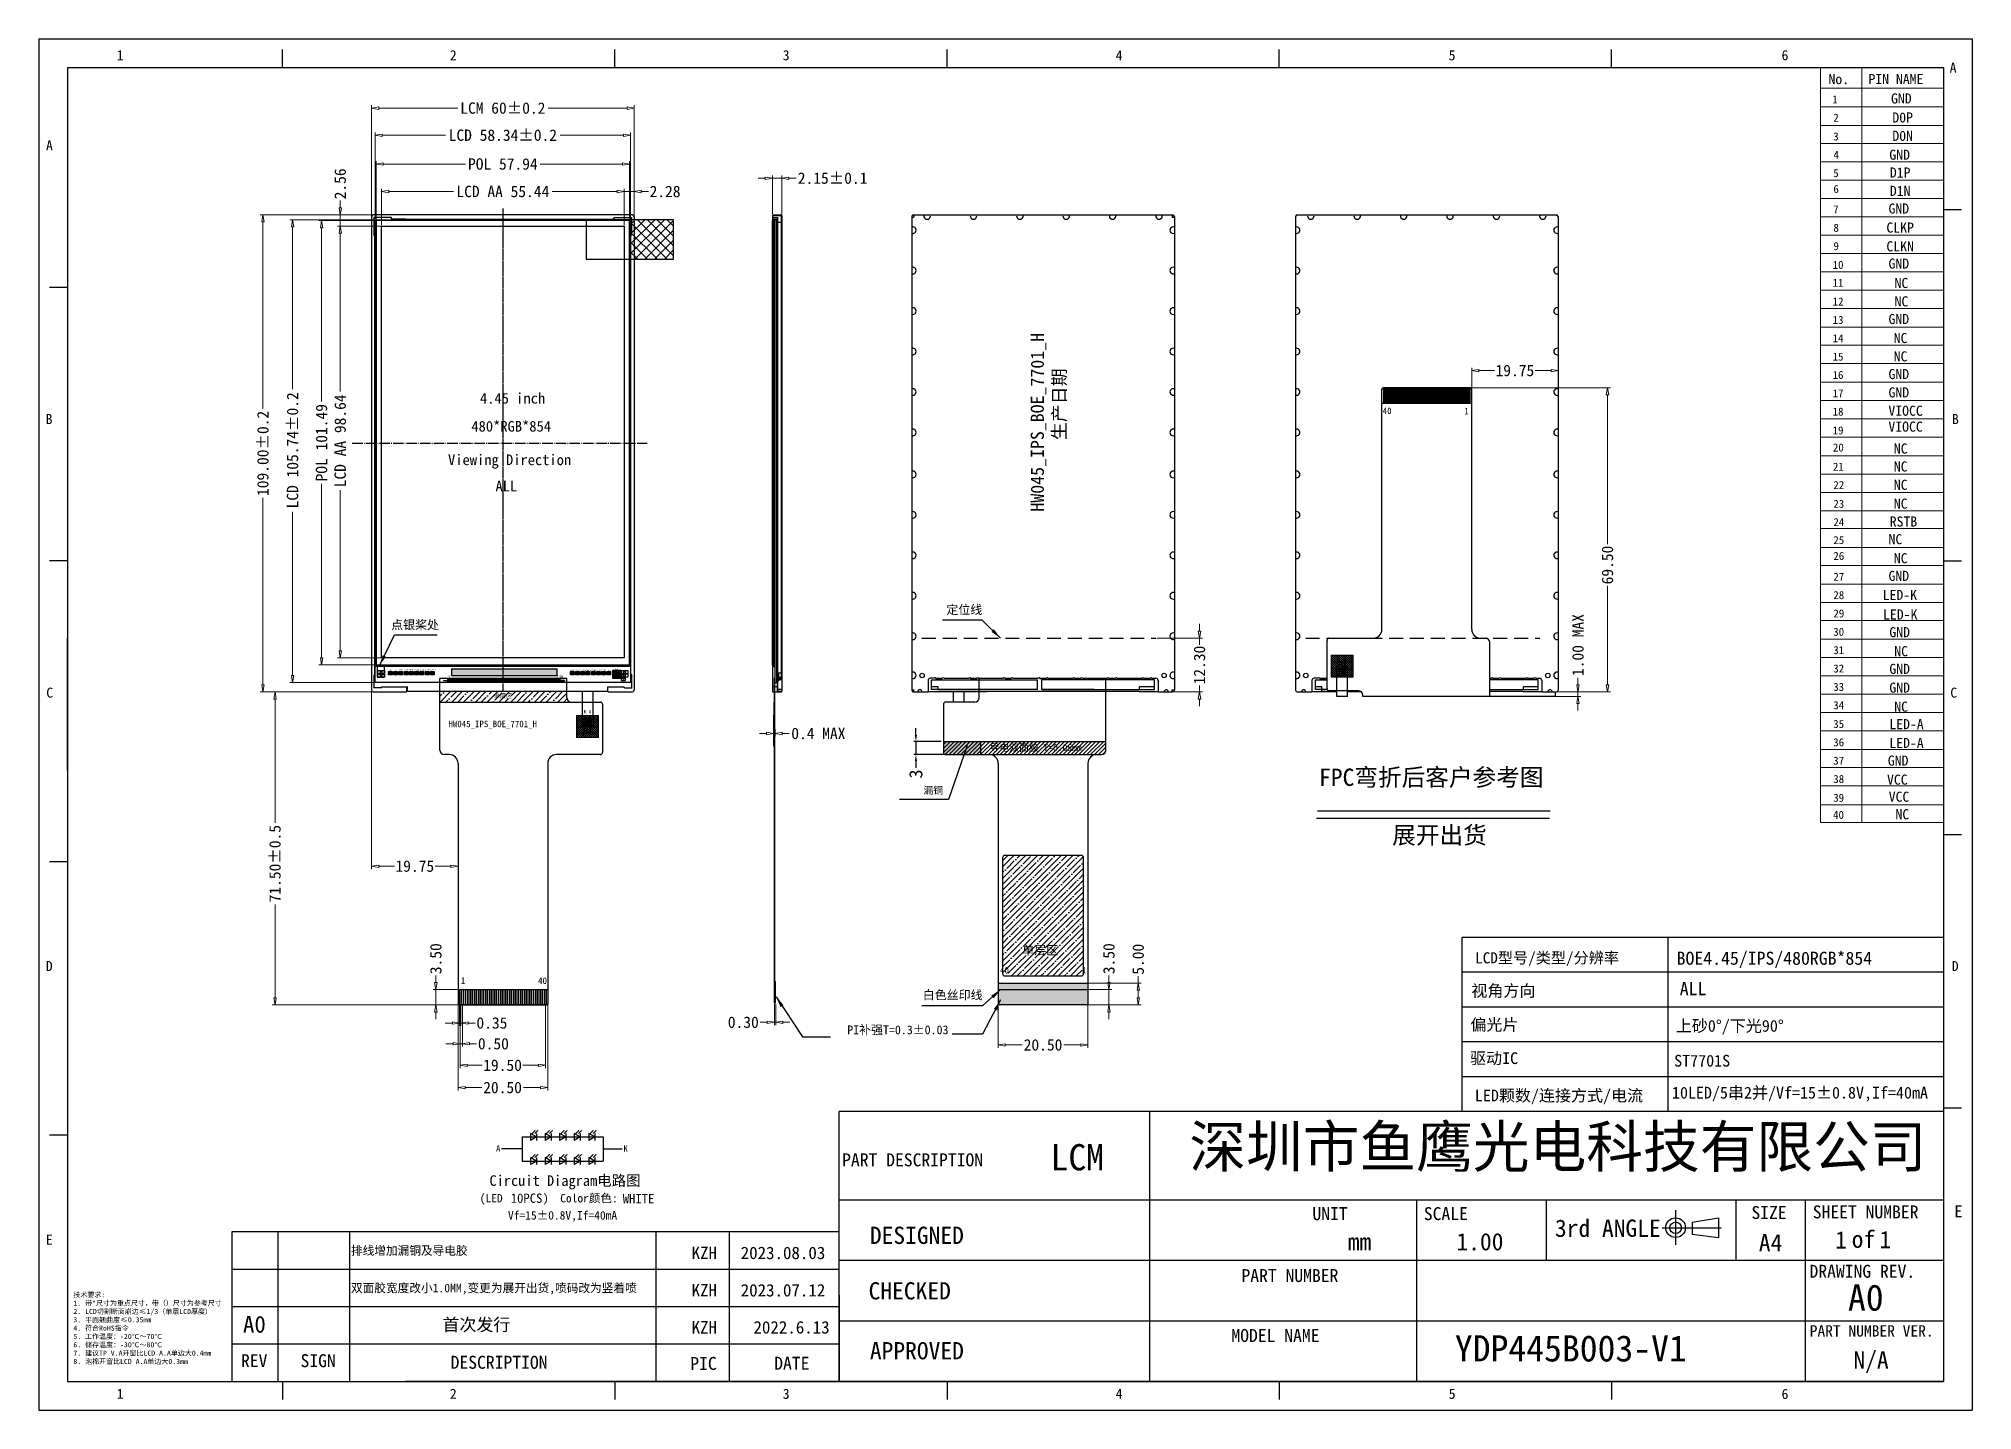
# Model space of a CAD drawing. Header units: millimetres. Extents: x 7345 to 7787, y -738 to -425.
import ezdxf
from ezdxf.enums import TextEntityAlignment as Align

# ---------------------------------------------------------------- set-up
doc = ezdxf.new("R2010")
doc.units = ezdxf.units.MM
doc.header["$PDMODE"] = 35
doc.linetypes.add('ACAD_ISO04W100', pattern=[30, 24, -3, 0, -3])
doc.linetypes.add('HIDDEN2', pattern=[4.7625, 3.175, -1.5875])
for name, color, linetype in [('BL', 7, 'Continuous'), ('BL3_Frame', 6, 'Continuous'), ('DIM', 3, 'Continuous'), ('FPC', 42, 'Continuous'), ('图框', 7, 'Continuous'), ('标 注', 3, 'Continuous'), ('标注', 3, 'Continuous')]:
    doc.layers.add(name, color=color, linetype=linetype)
doc.layers.add('LCD', color=1, linetype='Continuous', lineweight=18)
doc.styles.add('1', font='', dxfattribs={"height": 5})
doc.styles.add('panel', font='arial.ttf', dxfattribs={"height": 4})
doc.styles.add('style2', font='kaiu.ttf')
doc.styles.add('仿宋', font='', dxfattribs={"height": 2.5})
doc.styles.add('宋', font='', dxfattribs={"height": 2})
doc.styles.add('宋体', font='')
doc.styles.add('黑体', font='')
doc.styles.get('1').set_extended_font_data('KaiTi_GB2312')
doc.styles.get('仿宋').set_extended_font_data('FangSong_GB2312')
doc.styles.get('宋').set_extended_font_data('SimSun')
doc.styles.get('宋体').set_extended_font_data('SimSun')
doc.styles.get('黑体').set_extended_font_data('楷体_GB2312')
doc.dimstyles.new('SYX', dxfattribs={"dimtxt": 3, "dimasz": 2.5, "dimexe": 1.25, "dimexo": 0.625, "dimtad": 1, "dimdsep": 46, "dimtxsty": '1', "dimcen": 2.5, "dimclrd": 256, "dimclre": 256, "dimclrt": 256, "dimadec": 0, "dimazin": 0, "dimtfac": 1, "dimtmove": 0, "dimatfit": 3, "dimfxl": 0, "dimarcsym": 0})
doc.dimstyles.new('无公差', dxfattribs={"dimtxt": 1.8, "dimasz": 1.5, "dimexe": 0.625, "dimexo": 0.625, "dimtad": 1, "dimzin": 9, "dimdsep": 46, "dimtxsty": 'Standard', "dimcen": 2.5, "dimclrd": 4, "dimclre": 4, "dimclrt": 4, "dimadec": 0, "dimazin": 2, "dimtp": 0.3, "dimtm": 0.3, "dimtfac": 1, "dimtmove": 0, "dimatfit": 3, "dimfxl": 0, "dimarcsym": 0})
doc.dimstyles.new('标准', dxfattribs={"dimscale": 0.65, "dimtxt": 3, "dimasz": 2.5, "dimexe": 1, "dimexo": 0.3, "dimgap": 0.5, "dimtad": 0, "dimzin": 1, "dimdsep": 46, "dimtxsty": '宋体', "dimblk": 'CLOSEDBLANK', "dimcen": 0, "dimclrd": 3, "dimclre": 3, "dimclrt": 3, "dimadec": 0, "dimazin": 0, "dimtfac": 1, "dimtmove": 0, "dimatfit": 3, "dimldrblk": 'CLOSEDBLANK', "dimfxl": 0, "dimlwd": 0, "dimlwe": 0, "dimarcsym": 0})

msp = doc.modelspace()

# ---------------------------------------------------------------- texts
at = {"color": 4, "linetype": 'Continuous', "style": '宋体'}
for s, height, p in [('1', 2.302, (7362.948, -429.726)), ('2', 2.302, (7439.064, -429.726)), ('3', 2.302, (7515.134, -429.719)), ('4', 2.302, (7591.214, -429.745)), ('5', 2.302, (7667.312, -429.719)), ('6', 2.302, (7743.38, -429.706)), ('A', 2.302, (7781.797, -432.566)), ('A', 2.302, (7346.775, -450.333)), ('B', 2.302, (7346.696, -512.837)), ('B', 2.302, (7782.314, -512.837)), ('C', 2.302, (7346.849, -575.332)), ('C', 2.302, (7781.942, -575.332)), ('D', 2.302, (7346.736, -637.797)), ('D', 2.302, (7782.274, -637.797)), ('PART DESCRIPTION', 2.95978, (7528.705, -682.386)), ('UNIT', 2.9598, (7636.18, -694.674)), ('SCALE', 2.9598, (7661.634, -694.674)), ('SIZE', 2.9598, (7736.497, -694.419)), ('SHEET NUMBER', 2.95978, (7750.507, -694.275)), ('E', 2.762, (7782.865, -694.04)), ('E', 2.302, (7346.776, -700.29)), ('3rd ANGLE', 3.9464, (7691.603, -698.494)), ('PART NUMBER', 2.95978, (7619.963, -708.821)), ('DRAWING REV.', 2.95978, (7749.761, -707.843)), ('MODEL NAME', 2.9598, (7617.66, -722.505)), ('PART NUMBER VER.', 2.6019, (7749.813, -721.279)), ('1', 2.302, (7362.948, -735.492)), ('2', 2.302, (7439.064, -735.492)), ('3', 2.302, (7515.134, -735.499)), ('4', 2.302, (7591.214, -735.472)), ('5', 2.302, (7667.312, -735.498)), ('6', 2.302, (7743.38, -735.511))]:
    msp.add_text(s, height=height, dxfattribs=at).set_placement(p)
at = {"color": 2, "style": 'style2'}
msp.add_text('ALL', height=2.4336, dxfattribs=at).set_placement((7449.495, -528.227))
at = {"color": 0, "linetype": 'Continuous', "style": '宋体'}
for s, height, rotation, p in [('LCD型号/类型/分辨率', 2.53743, 359.99988, (7689.803, -636.024)), ('视角方向', 2.6851, 359.99988, (7679.825, -643.623)), ('偏光片', 2.6851, 0.00012, (7677.755, -651.375)), ('驱动IC', 2.6851, 0.00012, (7677.681, -659.02)), ('LED颗数/连接方式/电流', 2.68511, 0.00012, (7692.522, -667.55))]:
    msp.add_text(s, height=height, rotation=rotation, dxfattribs=at).set_placement(p, align=Align.CENTER)
at = {"color": 1, "linetype": 'Continuous', "style": '宋体'}
for s, height, p in [('LCM ', 5.9936, (7584.483, -683.307)), ('A0', 5.9936, (7762.629, -715.369)), ('A0', 3.8359, (7394.405, -720.386)), ('YDP445B003-V1', 5.99356, (7695.222, -726.968))]:
    msp.add_text(s, height=height, dxfattribs=at).set_placement(p, align=Align.CENTER)
at = {"color": 1, "style": '宋体'}
for s, height, p in [('Circuit Diagram电路图', 2.4134, (7448.12, -686.848)), ('(LED       )  Color颜色:', 1.93072, (7445.89, -690.629)), ('10PCS', 2.1238, (7452.982, -690.722)), ('WHITE', 2.1238, (7478.577, -690.859)), ('Vf=15%%P0.8V,If=40mA', 1.93072, (7452.343, -694.55)), ('排线增加漏铜及导电胶', 1.9549, (7416.469, -702.619)), ('双面胶宽度改小1.0MM,变更为展开出货,喷码改为竖着喷', 1.95485, (7416.469, -711.158))]:
    msp.add_text(s, height=height, dxfattribs=at).set_placement(p)
at = {"color": 4, "linetype": 'Continuous', "style": '宋体'}
for s, height, p in [('DESIGNED', 3.9464, (7545.784, -700.119)), ('1.00', 3.9464, (7674.459, -701.58)), ('A4', 3.9464, (7740.867, -701.819)), ('1', 3.946, (7756.94, -701.166)), ('of', 3.9464, (7762.094, -701.011)), ('1', 3.946, (7767.076, -701.091)), ('mm', 3.9464, (7646.933, -701.58)), ('CHECKED', 3.9464, (7544.15, -712.8)), ('APPROVED', 3.9464, (7545.784, -726.485)), ('N/A', 3.9464, (7763.832, -728.604)), ('REV', 2.9598, (7394.355, -728.26)), ('SIGN', 2.9598, (7408.972, -728.26)), ('DESCRIPTION', 2.95978, (7450.314, -728.633)), ('DATE', 2.9598, (7517.217, -728.853))]:
    msp.add_text(s, height=height, dxfattribs=at).set_placement(p, align=Align.CENTER)
msp.add_text('PIC', height=2.9598, rotation=0.26479, dxfattribs=at).set_placement((7497.029, -728.9), align=Align.CENTER)
at = {"attachment_point": 1}
for s, insert, char_height, width in [('K', (7469.676, -578.172), 0.744, 0.9122), ('A', (7470.796, -578.172), 0.744, 0.9122), ('{\\fSimSun|b0|i0|c134|p2;导电双面胶 T=0.05mm}', (7562.431, -585.923), 1.6, 125.33415), ('{\\fSimSun|b0|i0|c134|p2;漏铜}', (7547.294, -595.695), 1.6, 125.33415)]:
    msp.add_mtext(s, dxfattribs=dict(at, insert=insert, char_height=char_height, width=width))
at = {"color": 2, "attachment_point": 1}
for s, insert, char_height, width, style in [('FPC弯折后客户参考图\\P\\P{\\F,hztxt;\\W6.20951; }{\\C1;展开}出货', (7637.683, -591.532), 3.96, 58.31245, '宋'), ('{\\C4;深圳市鱼鹰光电科技有限公司}', (7608.047, -673.126), 9.5, 227.02271, '黑体')]:
    msp.add_mtext(s, dxfattribs=dict(at, insert=insert, char_height=char_height, width=width, style=style))
at = {"color": 1, "attachment_point": 1, "style": '宋体'}
for s, insert, char_height, width in [('ALL', (7720.125, -640.313), 2.9853, 93.48293), ('10LED/5串2并/Vf=15%%P0.8V,If=40mA', (7718.333, -664.223), 2.68673, 72.70849)]:
    msp.add_mtext(s, dxfattribs=dict(at, insert=insert, char_height=char_height, width=width))
at = {"color": 1, "style": '宋体'}
for tag, p, height in [('BOE4.45/IPS/480RGB*854', (7719.4, -636.344), 2.985), ('上砂0°/下光90°', (7719.209, -651.641), 2.687), ('ST7701S', (7718.845, -659.608), 2.687)]:
    msp.add_attdef(tag, p, '', height=height, dxfattribs=at)
at = {"layer": 'DIM', "color": 3, "insert": (7571.809, -532.826), "char_height": 3, "width": 110.56444, "attachment_point": 1, "rotation": 90, "style": '宋体'}
msp.add_mtext('HW045_IPS_BOE_7701_H \\P        生产日期', dxfattribs=at)
at = {"layer": 'DIM', "color": 3, "insert": (7438.747, -580.58), "char_height": 1.48757, "width": 17.72852, "attachment_point": 1}
msp.add_mtext('HW045_IPS_BOE_7701_H', dxfattribs=at)
at = {"layer": 'DIM', "color": 1, "char_height": 1.44, "width": 16.91083, "attachment_point": 1, "style": '仿宋'}
for s, insert in [('{\\fSimSun|b0|i0|c134|p2;A}', (7449.628, -677.573)), ('{\\fSimSun|b0|i0|c134|p2;K }', (7478.738, -677.604))]:
    msp.add_mtext(s, dxfattribs=dict(at, insert=insert))
at = {"layer": 'DIM', "lineweight": 0, "insert": (7353.035, -711.166), "char_height": 1.14096, "width": 49.15521, "attachment_point": 1, "style": '宋体'}
msp.add_mtext('{\\C0;技术要求:\\P1. 带*尺寸为重点尺寸，带（）尺寸为参考尺寸\\P2. LCD切割断面崩边≤1/3（单层LCD厚度）\\P3. 平面翘曲度≤0.35mm\\P4. 符合RoHS指令\\P5. 工作温度：-20℃～70℃ \\P6. 储存温度：-30℃～80℃\\P7. 建议TP V.A开窗比LCD A.A单边大0.4mm\\P8. 泡棉开窗比LCD A.A单边大0.3mm}', dxfattribs=at)
at = {"layer": 'FPC', "color": 0}
for s, height, p in [('No.', 2.3085, (7754.105, -435.18)), ('PIN NAME', 2.3085, (7763.24, -435.18)), ('GND', 2.3085, (7768.396, -439.597)), ('1', 1.824, (7754.956, -439.562)), ('D0P', 2.3085, (7768.699, -443.943)), ('3', 1.824, (7755.193, -448.039)), ('2', 1.824, (7755.214, -443.753)), ('D0N', 2.3085, (7768.699, -448.134)), ('4', 1.824, (7755.254, -452.23)), ('GND', 2.3085, (7768.015, -452.456)), ('5', 1.824, (7755.193, -456.421)), ('D1P', 2.3085, (7768.127, -456.516)), ('6', 1.824, (7755.224, -460.041)), ('D1N', 2.3085, (7768.127, -460.707)), ('7', 1.824, (7755.183, -464.708)), ('GND', 2.3085, (7767.825, -464.743)), ('8', 1.824, (7755.234, -468.899)), ('CLKP', 2.3085, (7767.34, -469.089)), ('9', 1.824, (7755.234, -473.09)), ('CLKN', 2.3085, (7767.34, -473.376)), ('10', 1.8245, (7755.052, -477.376)), ('GND', 2.3085, (7767.825, -477.316)), ('11', 1.8245, (7755.052, -481.472)), ('NC', 2.3085, (7769.201, -481.758)), ('12', 1.8245, (7755.052, -485.758)), ('NC', 2.3085, (7769.201, -485.949)), ('13', 1.8245, (7755.052, -489.949)), ('GND', 2.3085, (7767.825, -489.984)), ('14', 1.8245, (7755.052, -494.14)), ('NC', 2.3085, (7769.01, -494.331)), ('15', 1.8245, (7755.052, -498.331)), ('NC', 2.3085, (7769.01, -498.522)), ('16', 1.8245, (7755.052, -502.522)), ('GND', 2.3085, (7767.825, -502.557)), ('17', 1.8245, (7755.052, -506.713)), ('GND', 2.3085, (7767.825, -506.748)), ('18', 1.8245, (7755.052, -510.904)), ('VIOCC', 2.3085, (7767.799, -510.939)), ('VIOCC', 2.3085, (7767.799, -514.559)), ('19', 1.8245, (7755.052, -515.19)), ('20', 1.8245, (7755.118, -519.096)), ('NC', 2.3085, (7769.036, -519.572)), ('NC', 2.3085, (7769.036, -523.668)), ('21', 1.8245, (7755.118, -523.477)), ('NC', 2.3085, (7769.036, -527.859)), ('22', 1.8245, (7755.214, -527.668)), ('23', 1.8245, (7755.214, -531.954)), ('NC', 2.3085, (7769.036, -532.145)), ('24', 1.8245, (7755.214, -536.145)), ('RSTB', 2.3085, (7768.102, -536.241)), ('25', 1.8245, (7755.214, -540.241)), ('NC', 2.3085, (7767.825, -540.276)), ('26', 1.8245, (7755.214, -543.861)), ('NC', 2.3085, (7769.036, -544.623)), ('27', 1.8245, (7755.214, -548.623)), ('GND', 2.3085, (7767.825, -548.658)), ('28', 1.8245, (7755.214, -552.814)), ('LED-K', 2.3085, (7766.482, -553.005)), ('29', 1.8245, (7755.214, -557.005)), ('LED-K', 2.3085, (7766.578, -557.481)), ('30', 1.8245, (7755.193, -561.196)), ('GND', 2.3085, (7768.015, -561.517)), ('31', 1.8245, (7755.193, -565.387)), ('NC', 2.3085, (7769.131, -565.863)), ('32', 1.8245, (7755.193, -569.578)), ('GND', 2.3085, (7768.015, -569.899)), ('33', 1.8245, (7755.193, -573.769)), ('GND', 2.3085, (7768.015, -574.185)), ('34', 1.8245, (7755.193, -577.96)), ('NC', 2.3085, (7769.131, -578.532)), ('35', 1.8245, (7755.193, -582.246)), ('LED-A', 2.3085, (7768.006, -582.532)), ('36', 1.8245, (7755.193, -586.437)), ('LED-A', 2.3085, (7768.006, -586.818)), ('37', 1.8245, (7755.193, -590.628)), ('GND', 2.3085, (7767.665, -590.854)), ('38', 1.8245, (7755.193, -594.819)), ('VCC', 2.3085, (7767.478, -595.2)), ('39', 1.8245, (7755.193, -599.106)), ('VCC', 2.3085, (7767.867, -599.106)), ('NC', 2.3085, (7769.417, -603.106)), ('40', 1.8245, (7755.159, -603.011))]:
    msp.add_text(s, height=height, dxfattribs=at).set_placement(p)
at = {"layer": 'FPC', "color": 1}
for s, height, style, p in [('KZH', 2.8418, '宋体', (7494.317, -703.577)), ('2023.08.03', 2.8418, '宋', (7505.53, -703.577)), ('KZH', 2.8418, '宋体', (7494.317, -712.116)), ('2023.07.12', 2.8418, '宋', (7505.53, -712.116)), ('           首次发行', 2.84179, '宋体', (7416.114, -719.965)), ('KZH', 2.8418, '宋体', (7494.317, -720.579)), ('2022.6.13', 2.8418, '宋', (7508.452, -720.579))]:
    msp.add_text(s, height=height, dxfattribs=dict(at, style=style)).set_placement(p)
at = {"layer": '图框', "color": 0, "linetype": 'ByBlock', "char_height": 1.5, "style": '宋'}
for s, insert, attachment_point in [('{\\C256;40}', (7654.272, -510.577), 9), ('{\\C256;1}', (7671.921, -510.607), 9), ('{\\C256;1}', (7441.577, -639.204), 1), ('{\\C256;40}', (7459.227, -639.234), 1), ('{\\C256;40}', (7566.831, -636.854), 3), ('{\\C256;1}', (7584.48, -636.824), 3)]:
    msp.add_mtext_dynamic_manual_height_columns(s, width=8.51082, gutter_width=12.5, heights=[3.094], dxfattribs=dict(at, insert=insert, attachment_point=attachment_point))
at = {"layer": '图框', "linetype": 'ByBlock', "char_height": 2, "width": 24.27742, "style": '宋'}
for s, insert, attachment_point in [('{\\C3;定位线}', (7560.723, -556.466), 9), ('{\\C3;定位线}', (7560.723, -556.466), 9), ('{\\C3;点银桨处}', (7436.572, -557.69), 3), ('{\\C3;PI补强T=0.3±0.03}', (7553.012, -650.211), 3), ('{\\C3;PI补强T=0.3±0.03}', (7553.012, -650.211), 3)]:
    msp.add_mtext(s, dxfattribs=dict(at, insert=insert, attachment_point=attachment_point))
at = {"layer": '图框', "linetype": 'ByBlock', "attachment_point": 1, "style": '宋'}
for insert, char_height in [((7449.092, -574.4), 1), ((7569.889, -632.031), 2)]:
    msp.add_mtext_dynamic_manual_height_columns('{\\C1;单层区}', width=8.51082, gutter_width=12.5, heights=[3.094], dxfattribs=dict(at, insert=insert, char_height=char_height))
at = {"layer": '图框', "color": 0, "linetype": 'ByBlock', "insert": (7560.793, -642.25), "char_height": 2, "width": 24.27742, "attachment_point": 3, "style": '宋'}
msp.add_mtext('{\\C3;白色丝印线}', dxfattribs=at)

# ---------------------------------------------------------------- blocks, each defined once
blk = doc.blocks.new('THIRD-PROJ_BL0')
at = {"linetype": 'Continuous'}
blk.add_line((257.13, 38.11), (257.13, 34.11), dxfattribs=at)
at = {"color": 7, "linetype": 'Continuous'}
for p, q in [((255.59, 36.06), (262.41, 36.06)), ((259.04, 36.73), (262.11, 37.22)), ((259.04, 36.73), (259.04, 35.31)), ((262.11, 37.22), (262.11, 34.94)), ((259.04, 35.31), (262.11, 34.94))]:
    blk.add_line(p, q, dxfattribs=at)
for centre, radius in [((257.13, 36.08), 1.14), ((257.13, 36.06), 0.67)]:
    blk.add_circle(centre, radius, dxfattribs=at)
blk = doc.blocks.new('_ClosedBlank')
at = {"color": 0, "linetype": 'ByBlock', "lineweight": -2}
for p, q in [((-1, 0.17), (0, 0)), ((-1, 0.17), (-1, -0.17)), ((0, 0), (-1, -0.17))]:
    blk.add_line(p, q, dxfattribs=at)
blk = doc.blocks.new('*D8')
at = {"layer": 'Defpoints', "color": 0}
for p in [(7481.18, -440.66), (7421.18, -465.43), (7481.18, -465.43)]:
    blk.add_point(p, dxfattribs=at)
at = {"layer": 'FPC', "color": 3, "lineweight": 0}
for p, q in [((7421.18, -465.24), (7421.18, -440.01)), ((7422.81, -440.66), (7440.86, -440.66)), ((7479.56, -440.66), (7461.5, -440.66)), ((7481.18, -465.24), (7481.18, -440.01))]:
    blk.add_line(p, q, dxfattribs=at)
at = {"layer": 'FPC', "color": 3, "lineweight": 0, "xscale": 1.625, "yscale": 1.625, "zscale": 1.625, "rotation": 180}
blk.add_blockref('_ClosedBlank', (7421.18, -440.66), dxfattribs=at)
at = {"layer": 'FPC', "color": 3, "lineweight": 0, "xscale": 1.625, "yscale": 1.625, "zscale": 1.625}
blk.add_blockref('_ClosedBlank', (7481.18, -440.66), dxfattribs=at)
at = {"layer": 'FPC', "color": 3, "insert": (7451.18, -440.66), "char_height": 2.6, "attachment_point": 5, "style": '宋体'}
blk.add_mtext('LCM 60±0.2', dxfattribs=at)
blk = doc.blocks.new('*D9')
at = {"layer": 'Defpoints', "color": 0}
for p in [(7422.01, -466.14), (7403.13, -571.88), (7422.01, -571.88)]:
    blk.add_point(p, dxfattribs=at)
at = {"layer": 'FPC', "color": 3, "lineweight": 0}
for p, q in [((7421.82, -466.14), (7402.48, -466.14)), ((7403.13, -467.77), (7403.13, -504.82)), ((7403.13, -570.26), (7403.13, -532.85)), ((7421.82, -571.88), (7402.48, -571.88))]:
    blk.add_line(p, q, dxfattribs=at)
at = {"layer": 'FPC', "color": 3, "lineweight": 0, "xscale": 1.625, "yscale": 1.625, "zscale": 1.625}
for p, rotation in [((7403.13, -466.14), 90), ((7403.13, -571.88), 270)]:
    blk.add_blockref('_ClosedBlank', p, dxfattribs=dict(at, rotation=rotation))
at = {"layer": 'FPC', "color": 3, "insert": (7403.13, -518.83), "char_height": 2.6, "attachment_point": 5, "rotation": 90, "style": '宋体'}
blk.add_mtext('LCD 105.74±0.2', dxfattribs=at)
blk = doc.blocks.new('*D10')
at = {"layer": 'Defpoints', "color": 0}
for p in [(7480.35, -446.85), (7422.01, -466.14), (7480.35, -466.14)]:
    blk.add_point(p, dxfattribs=at)
at = {"layer": 'FPC', "color": 3, "lineweight": 0}
for p, q in [((7422.01, -465.95), (7422.01, -446.2)), ((7480.35, -465.95), (7480.35, -446.2)), ((7423.64, -446.85), (7438.09, -446.85)), ((7478.73, -446.85), (7464.27, -446.85))]:
    blk.add_line(p, q, dxfattribs=at)
at = {"layer": 'FPC', "color": 3, "lineweight": 0, "xscale": 1.625, "yscale": 1.625, "zscale": 1.625, "rotation": 180}
blk.add_blockref('_ClosedBlank', (7422.01, -446.85), dxfattribs=at)
at = {"layer": 'FPC', "color": 3, "lineweight": 0, "xscale": 1.625, "yscale": 1.625, "zscale": 1.625}
blk.add_blockref('_ClosedBlank', (7480.35, -446.85), dxfattribs=at)
at = {"layer": 'FPC', "color": 3, "insert": (7451.18, -446.85), "char_height": 2.6, "attachment_point": 5, "style": '宋体'}
blk.add_mtext('LCD 58.34±0.2', dxfattribs=at)
blk = doc.blocks.new('*D11')
at = {"layer": 'Defpoints', "color": 0}
for p in [(7478.9, -459.71), (7423.46, -467.59), (7478.9, -467.59)]:
    blk.add_point(p, dxfattribs=at)
at = {"layer": 'FPC', "color": 3, "lineweight": 0}
for p, q in [((7423.46, -467.4), (7423.46, -459.06)), ((7478.9, -467.4), (7478.9, -459.06)), ((7425.09, -459.71), (7439.88, -459.71)), ((7477.28, -459.71), (7462.48, -459.71))]:
    blk.add_line(p, q, dxfattribs=at)
at = {"layer": 'FPC', "color": 3, "lineweight": 0, "xscale": 1.625, "yscale": 1.625, "zscale": 1.625, "rotation": 180}
blk.add_blockref('_ClosedBlank', (7423.46, -459.71), dxfattribs=at)
at = {"layer": 'FPC', "color": 3, "lineweight": 0, "xscale": 1.625, "yscale": 1.625, "zscale": 1.625}
blk.add_blockref('_ClosedBlank', (7478.9, -459.71), dxfattribs=at)
at = {"layer": 'FPC', "color": 3, "insert": (7451.18, -459.71), "char_height": 2.6, "attachment_point": 5, "style": '宋体'}
blk.add_mtext('LCD AA 55.44', dxfattribs=at)
blk = doc.blocks.new('*D12')
at = {"layer": 'Defpoints', "color": 0}
for p in [(7414.02, -467.59), (7423.46, -467.59), (7423.46, -566.23)]:
    blk.add_point(p, dxfattribs=at)
at = {"layer": 'FPC', "color": 3, "lineweight": 0}
for p, q in [((7423.27, -467.59), (7413.37, -467.59)), ((7414.02, -469.22), (7414.02, -505.36)), ((7414.02, -564.61), (7414.02, -527.96)), ((7423.27, -566.23), (7413.37, -566.23))]:
    blk.add_line(p, q, dxfattribs=at)
at = {"layer": 'FPC', "color": 3, "lineweight": 0, "xscale": 1.625, "yscale": 1.625, "zscale": 1.625}
for p, rotation in [((7414.02, -467.59), 90), ((7414.02, -566.23), 270)]:
    blk.add_blockref('_ClosedBlank', p, dxfattribs=dict(at, rotation=rotation))
at = {"layer": 'FPC', "color": 3, "insert": (7414.02, -516.66), "char_height": 2.6, "attachment_point": 5, "rotation": 90, "style": '宋体'}
blk.add_mtext('LCD AA 98.64', dxfattribs=at)
blk = doc.blocks.new('D FD FD')
at = {"layer": 'DIM', "color": 2, "lineweight": 5}
for p, q in [((7924.3, -1311.53), (7922.85, -1311.53)), ((7922.85, -1311.53), (7922.85, -1311.68)), ((7924.3, -1311.68), (7922.85, -1311.68)), ((7924.3, -1311.53), (7924.3, -1311.68))]:
    blk.add_line(p, q, dxfattribs=at)
for centre in [(7922.65, -1311.58), (7924.5, -1311.58)]:
    blk.add_arc(centre, 0.2, 14.4775, 165.5225, dxfattribs=at)
blk = doc.blocks.new('*D19')
at = {"layer": 'Defpoints', "color": 0}
for p in [(7691.62, -574.03), (7696.86, -574.03), (7675.26, -575.03)]:
    blk.add_point(p, dxfattribs=at)
at = {"layer": 'FPC', "color": 3, "lineweight": 0}
for p, q in [((7691.81, -574.03), (7697.51, -574.03)), ((7696.86, -572.41), (7696.86, -570.78)), ((7696.86, -575.03), (7696.86, -574.03)), ((7675.45, -575.03), (7697.51, -575.03)), ((7696.86, -576.66), (7696.86, -578.28))]:
    blk.add_line(p, q, dxfattribs=at)
at = {"layer": 'FPC', "color": 3, "lineweight": 0, "xscale": 1.625, "yscale": 1.625, "zscale": 1.625}
for p, rotation in [((7696.86, -574.03), 270), ((7696.86, -575.03), 90)]:
    blk.add_blockref('_ClosedBlank', p, dxfattribs=dict(at, rotation=rotation))
at = {"layer": 'FPC', "color": 3, "insert": (7696.86, -563.31), "char_height": 2.6, "attachment_point": 5, "rotation": 90, "style": '宋体'}
blk.add_mtext('1.00 MAX', dxfattribs=at)
blk = doc.blocks.new('*D14')
at = {"layer": 'Defpoints', "color": 0}
for p in [(7478.9, -459.71), (7481.18, -459.71), (7481.18, -459.71)]:
    blk.add_point(p, dxfattribs=at)
at = {"layer": 'FPC', "color": 3, "lineweight": 0}
for p, q in [((7478.9, -459.52), (7478.9, -459.06)), ((7481.18, -459.52), (7481.18, -459.06)), ((7477.28, -459.71), (7475.65, -459.71)), ((7478.9, -459.71), (7481.18, -459.71)), ((7482.81, -459.71), (7484.43, -459.71))]:
    blk.add_line(p, q, dxfattribs=at)
at = {"layer": 'FPC', "color": 3, "lineweight": 0, "xscale": 1.625, "yscale": 1.625, "zscale": 1.625}
blk.add_blockref('_ClosedBlank', (7478.9, -459.71), dxfattribs=at)
at = {"layer": 'FPC', "color": 3, "lineweight": 0, "xscale": 1.625, "yscale": 1.625, "zscale": 1.625, "rotation": 180}
blk.add_blockref('_ClosedBlank', (7481.18, -459.71), dxfattribs=at)
at = {"layer": 'FPC', "color": 3, "insert": (7488.25, -459.71), "char_height": 2.6, "attachment_point": 5, "style": '宋体'}
blk.add_mtext('2.28', dxfattribs=at)
blk = doc.blocks.new('*D15')
at = {"layer": 'Defpoints', "color": 0}
for p in [(7412.14, -465.03), (7414.02, -465.03), (7414.02, -467.59)]:
    blk.add_point(p, dxfattribs=at)
at = {"layer": 'FPC', "color": 3, "lineweight": 0}
for p, q in [((7414.02, -463.41), (7414.02, -461.78)), ((7412.33, -465.03), (7414.67, -465.03)), ((7413.83, -467.59), (7413.37, -467.59)), ((7414.02, -467.59), (7414.02, -465.03)), ((7414.02, -469.22), (7414.02, -470.84))]:
    blk.add_line(p, q, dxfattribs=at)
at = {"layer": 'FPC', "color": 3, "lineweight": 0, "xscale": 1.625, "yscale": 1.625, "zscale": 1.625}
for p, rotation in [((7414.02, -465.03), 270), ((7414.02, -467.59), 90)]:
    blk.add_blockref('_ClosedBlank', p, dxfattribs=dict(at, rotation=rotation))
at = {"layer": 'FPC', "color": 3, "insert": (7414.02, -457.95), "char_height": 2.6, "attachment_point": 5, "rotation": 90, "style": '宋体'}
blk.add_mtext('2.56', dxfattribs=at)
blk = doc.blocks.new('*U6')
at = {"layer": '图框', "color": 2, "linetype": 'ByBlock'}
blk.add_lwpolyline([(-0.175, -1.75), (0.175, -1.75), (0.175, 1.75), (-0.175, 1.75)], close=True, dxfattribs=at)
blk = doc.blocks.new('*D16')
at = {"layer": 'Defpoints', "color": 0}
for p in [(7692.32, -500.61), (7672.57, -504.83), (7692.32, -504.53)]:
    blk.add_point(p, dxfattribs=at)
at = {"layer": 'FPC', "color": 3, "lineweight": 0}
for p, q in [((7672.57, -504.64), (7672.57, -499.96)), ((7674.19, -500.61), (7677.82, -500.61)), ((7690.69, -500.61), (7687.07, -500.61)), ((7692.32, -504.34), (7692.32, -499.96))]:
    blk.add_line(p, q, dxfattribs=at)
at = {"layer": 'FPC', "color": 3, "lineweight": 0, "xscale": 1.625, "yscale": 1.625, "zscale": 1.625, "rotation": 180}
blk.add_blockref('_ClosedBlank', (7672.57, -500.61), dxfattribs=at)
at = {"layer": 'FPC', "color": 3, "lineweight": 0, "xscale": 1.625, "yscale": 1.625, "zscale": 1.625}
blk.add_blockref('_ClosedBlank', (7692.32, -500.61), dxfattribs=at)
at = {"layer": 'FPC', "color": 3, "insert": (7682.44, -500.61), "char_height": 2.6, "attachment_point": 5, "style": '宋体'}
blk.add_mtext('19.75', dxfattribs=at)
blk = doc.blocks.new('*D17')
at = {"layer": 'Defpoints', "color": 0}
for p in [(7672.27, -504.53), (7703.61, -504.53), (7689.61, -574.03)]:
    blk.add_point(p, dxfattribs=at)
at = {"layer": 'FPC', "color": 3, "lineweight": 0}
for p, q in [((7672.46, -504.53), (7704.26, -504.53)), ((7703.61, -506.16), (7703.61, -540.26)), ((7703.61, -572.41), (7703.61, -549.8)), ((7689.8, -574.03), (7704.26, -574.03))]:
    blk.add_line(p, q, dxfattribs=at)
at = {"layer": 'FPC', "color": 3, "lineweight": 0, "xscale": 1.625, "yscale": 1.625, "zscale": 1.625}
for p, rotation in [((7703.61, -504.53), 90), ((7703.61, -574.03), 270)]:
    blk.add_blockref('_ClosedBlank', p, dxfattribs=dict(at, rotation=rotation))
at = {"layer": 'FPC', "color": 3, "insert": (7703.61, -545.03), "char_height": 2.6, "attachment_point": 5, "rotation": 90, "style": '宋体'}
blk.add_mtext('69.50', dxfattribs=at)
blk = doc.blocks.new('*D25')
at = {"layer": 'Defpoints', "color": 0}
for p in [(7514.92, -456.67), (7512.77, -465.03), (7514.92, -466.45)]:
    blk.add_point(p, dxfattribs=at)
at = {"layer": 'FPC', "color": 3, "lineweight": 0}
for p, q in [((7511.14, -456.67), (7509.52, -456.67)), ((7512.77, -464.84), (7512.77, -456.02)), ((7512.77, -456.67), (7514.92, -456.67)), ((7514.92, -466.25), (7514.92, -456.02)), ((7516.54, -456.67), (7518.17, -456.67))]:
    blk.add_line(p, q, dxfattribs=at)
at = {"layer": 'FPC', "color": 3, "lineweight": 0, "xscale": 1.625, "yscale": 1.625, "zscale": 1.625}
blk.add_blockref('_ClosedBlank', (7512.77, -456.67), dxfattribs=at)
at = {"layer": 'FPC', "color": 3, "lineweight": 0, "xscale": 1.625, "yscale": 1.625, "zscale": 1.625, "rotation": 180}
blk.add_blockref('_ClosedBlank', (7514.92, -456.67), dxfattribs=at)
at = {"layer": 'FPC', "color": 3, "insert": (7526.53, -456.67), "char_height": 2.6, "attachment_point": 5, "style": '宋体'}
blk.add_mtext('2.15±0.1', dxfattribs=at)
blk = doc.blocks.new('*D26')
at = {"layer": 'Defpoints', "color": 0}
for p in [(7600.41, -561.73), (7610.38, -561.73), (7604.22, -574.03)]:
    blk.add_point(p, dxfattribs=at)
at = {"layer": 'FPC', "color": 3, "lineweight": 0}
for p, q in [((7610.38, -560.11), (7610.38, -558.48)), ((7600.61, -561.73), (7611.03, -561.73)), ((7610.38, -561.73), (7610.38, -563.24)), ((7604.42, -574.03), (7611.03, -574.03)), ((7610.38, -574.03), (7610.38, -572.52)), ((7610.38, -575.66), (7610.38, -577.28))]:
    blk.add_line(p, q, dxfattribs=at)
at = {"layer": 'FPC', "color": 3, "lineweight": 0, "xscale": 1.625, "yscale": 1.625, "zscale": 1.625}
for p, rotation in [((7610.38, -561.73), 270), ((7610.38, -574.03), 90)]:
    blk.add_blockref('_ClosedBlank', p, dxfattribs=dict(at, rotation=rotation))
at = {"layer": 'FPC', "color": 3, "insert": (7610.38, -567.88), "char_height": 2.6, "attachment_point": 5, "rotation": 90, "style": '宋体'}
blk.add_mtext('12.30', dxfattribs=at)
blk = doc.blocks.new('*D29')
at = {"layer": 'Defpoints', "color": 0}
for p in [(7513.04, -582.33), (7513.37, -582.33), (7513.37, -583.52)]:
    blk.add_point(p, dxfattribs=at)
at = {"layer": 'FPC', "color": 3, "lineweight": 0}
for p, q in [((7513.04, -582.52), (7513.04, -584.17)), ((7513.37, -582.52), (7513.37, -584.17)), ((7511.41, -583.52), (7509.79, -583.52)), ((7513.04, -583.52), (7513.37, -583.52)), ((7514.99, -583.52), (7516.62, -583.52))]:
    blk.add_line(p, q, dxfattribs=at)
at = {"layer": 'FPC', "color": 3, "lineweight": 0, "xscale": 1.625, "yscale": 1.625, "zscale": 1.625}
blk.add_blockref('_ClosedBlank', (7513.04, -583.52), dxfattribs=at)
at = {"layer": 'FPC', "color": 3, "lineweight": 0, "xscale": 1.625, "yscale": 1.625, "zscale": 1.625, "rotation": 180}
blk.add_blockref('_ClosedBlank', (7513.37, -583.52), dxfattribs=at)
at = {"layer": 'FPC', "color": 3, "insert": (7523.28, -583.52), "char_height": 2.6, "attachment_point": 5, "style": '宋体'}
blk.add_mtext('0.4 MAX', dxfattribs=at)
blk = doc.blocks.new('*D28')
at = {"layer": 'Defpoints', "color": 0}
for p in [(7513.22, -645.13), (7513.52, -645.13), (7513.52, -649.49)]:
    blk.add_point(p, dxfattribs=at)
at = {"layer": 'FPC', "color": 3, "lineweight": 0}
for p, q in [((7511.59, -649.49), (7509.97, -649.49)), ((7513.22, -645.33), (7513.22, -650.14)), ((7513.52, -649.49), (7513.22, -649.49)), ((7513.52, -645.33), (7513.52, -650.14)), ((7515.14, -649.49), (7516.77, -649.49))]:
    blk.add_line(p, q, dxfattribs=at)
at = {"layer": 'FPC', "color": 3, "lineweight": 0, "xscale": 1.625, "yscale": 1.625, "zscale": 1.625}
blk.add_blockref('_ClosedBlank', (7513.22, -649.49), dxfattribs=at)
at = {"layer": 'FPC', "color": 3, "lineweight": 0, "xscale": 1.625, "yscale": 1.625, "zscale": 1.625, "rotation": 180}
blk.add_blockref('_ClosedBlank', (7513.52, -649.49), dxfattribs=at)
at = {"layer": 'FPC', "color": 3, "insert": (7506.12, -649.49), "char_height": 2.6, "attachment_point": 5, "style": '宋体'}
blk.add_mtext('0.30', dxfattribs=at)
blk = doc.blocks.new('*D30')
at = {"layer": 'Defpoints', "color": 0}
for p in [(7584.87, -642.03), (7589.68, -642.03), (7584.57, -645.53)]:
    blk.add_point(p, dxfattribs=at)
at = {"layer": 'FPC', "color": 3, "lineweight": 0}
for p, q in [((7589.68, -640.41), (7589.68, -638.78)), ((7585.07, -642.03), (7590.33, -642.03)), ((7589.68, -645.53), (7589.68, -642.03)), ((7584.77, -645.53), (7590.33, -645.53)), ((7589.68, -647.16), (7589.68, -648.78))]:
    blk.add_line(p, q, dxfattribs=at)
at = {"layer": 'FPC', "color": 3, "lineweight": 0, "xscale": 1.625, "yscale": 1.625, "zscale": 1.625}
for p, rotation in [((7589.68, -642.03), 270), ((7589.68, -645.53), 90)]:
    blk.add_blockref('_ClosedBlank', p, dxfattribs=dict(at, rotation=rotation))
at = {"layer": 'FPC', "color": 3, "insert": (7589.68, -634.96), "char_height": 2.6, "attachment_point": 5, "rotation": 90, "style": '宋体'}
blk.add_mtext('3.50', dxfattribs=at)
blk = doc.blocks.new('*D31')
at = {"layer": 'Defpoints', "color": 0}
for p in [(7584.87, -640.53), (7596.37, -640.53), (7584.57, -645.53)]:
    blk.add_point(p, dxfattribs=at)
at = {"layer": 'FPC', "color": 3, "lineweight": 0}
for p, q in [((7585.07, -640.53), (7597.02, -640.53)), ((7596.37, -640.53), (7596.37, -638.91)), ((7596.37, -643.91), (7596.37, -642.16)), ((7584.77, -645.53), (7597.02, -645.53))]:
    blk.add_line(p, q, dxfattribs=at)
at = {"layer": 'FPC', "color": 3, "lineweight": 0, "xscale": 1.625, "yscale": 1.625, "zscale": 1.625}
for p, rotation in [((7596.37, -640.53), 90), ((7596.37, -645.53), 270)]:
    blk.add_blockref('_ClosedBlank', p, dxfattribs=dict(at, rotation=rotation))
at = {"layer": 'FPC', "color": 3, "insert": (7596.37, -635.09), "char_height": 2.6, "attachment_point": 5, "rotation": 90, "style": '宋体'}
blk.add_mtext('5.00', dxfattribs=at)
blk = doc.blocks.new('*D32')
at = {"layer": 'Defpoints', "color": 0}
for p in [(7564.37, -645.23), (7584.87, -645.23), (7584.87, -654.66)]:
    blk.add_point(p, dxfattribs=at)
at = {"layer": 'FPC', "color": 3, "lineweight": 0}
for p, q in [((7564.37, -645.43), (7564.37, -655.31)), ((7584.87, -645.43), (7584.87, -655.31)), ((7566, -654.66), (7569.86, -654.66)), ((7583.25, -654.66), (7579.38, -654.66))]:
    blk.add_line(p, q, dxfattribs=at)
at = {"layer": 'FPC', "color": 3, "lineweight": 0, "xscale": 1.625, "yscale": 1.625, "zscale": 1.625, "rotation": 180}
blk.add_blockref('_ClosedBlank', (7564.37, -654.66), dxfattribs=at)
at = {"layer": 'FPC', "color": 3, "lineweight": 0, "xscale": 1.625, "yscale": 1.625, "zscale": 1.625}
blk.add_blockref('_ClosedBlank', (7584.87, -654.66), dxfattribs=at)
at = {"layer": 'FPC', "color": 3, "insert": (7574.62, -654.66), "char_height": 2.6, "attachment_point": 5, "style": '宋体'}
blk.add_mtext('20.50', dxfattribs=at)
blk = doc.blocks.new('*D33')
at = {"layer": 'Defpoints', "color": 0}
for p in [(7600.41, -561.73), (7610.38, -561.73), (7604.22, -574.03)]:
    blk.add_point(p, dxfattribs=at)
at = {"layer": 'FPC', "color": 3, "lineweight": 0}
for p, q in [((7610.38, -560.11), (7610.38, -558.48)), ((7600.61, -561.73), (7611.03, -561.73)), ((7610.38, -561.73), (7610.38, -563.24)), ((7604.42, -574.03), (7611.03, -574.03)), ((7610.38, -574.03), (7610.38, -572.52)), ((7610.38, -575.66), (7610.38, -577.28))]:
    blk.add_line(p, q, dxfattribs=at)
at = {"layer": 'FPC', "color": 3, "lineweight": 0, "xscale": 1.625, "yscale": 1.625, "zscale": 1.625}
for p, rotation in [((7610.38, -561.73), 270), ((7610.38, -574.03), 90)]:
    blk.add_blockref('_ClosedBlank', p, dxfattribs=dict(at, rotation=rotation))
at = {"layer": 'FPC', "color": 3, "insert": (7610.38, -567.88), "char_height": 2.6, "attachment_point": 5, "rotation": 90, "style": '宋体'}
blk.add_mtext('12.30', dxfattribs=at)
blk = doc.blocks.new('FA')
at = {"color": 7}
for p, q in [((7275.66, -465.64), (7271.71, -465.64)), ((7326.7, -465.64), (7330.65, -465.64)), ((7273.25, -573.11), (7271.71, -573.11))]:
    blk.add_line(p, q, dxfattribs=at)
at = {"color": 7, "linetype": 'Continuous'}
for p, q in [((7275.91, -466.04), (7275.66, -465.64)), ((7278.91, -466.04), (7275.91, -466.04)), ((7275.91, -466.04), (7326.45, -466.04)), ((7326.45, -466.04), (7326.7, -465.64)), ((7271.91, -469.8), (7271.71, -469.45)), ((7271.91, -569.96), (7271.91, -469.8)), ((7330.45, -469.8), (7330.65, -469.45)), ((7330.45, -569.96), (7330.45, -469.8)), ((7271.91, -569.96), (7271.71, -570.31)), ((7330.45, -569.96), (7330.65, -570.31))]:
    blk.add_line(p, q, dxfattribs=at)
at = {"layer": 'BL', "color": 0}
for p, q in [((7271.18, -465.43), (7271.18, -573.63)), ((7330.78, -465.03), (7271.58, -465.03)), ((7271.71, -465.64), (7271.71, -469.45)), ((7330.65, -469.45), (7330.65, -465.64)), ((7271.58, -574.03), (7279.18, -574.03)), ((7271.71, -570.31), (7271.71, -573.11)), ((7273.25, -573.11), (7273.6, -572.84)), ((7273.6, -572.84), (7279.18, -572.84)), ((7279.18, -572.84), (7279.18, -574.03)), ((7325.19, -574.03), (7325.19, -572.84)), ((7325.19, -572.84), (7328.76, -572.84)), ((7325.19, -574.03), (7330.78, -574.03)), ((7328.76, -572.84), (7329.11, -573.11)), ((7329.11, -573.11), (7330.65, -573.11)), ((7330.65, -573.11), (7330.65, -570.31))]:
    blk.add_line(p, q, dxfattribs=at)
at = {"layer": 'BL', "color": 255}
blk.add_line((7331.18, -465.43), (7331.18, -573.63), dxfattribs=at)
at = {"layer": 'BL', "color": 5}
blk.add_line((7279.28, -572.74), (7279.28, -573.93), dxfattribs=at)
at = {"layer": 'BL', "color": 0}
for centre, start, end in [((7271.58, -465.43), 90, 180), ((7330.78, -465.43), 0, 90), ((7271.58, -573.63), 180, 270), ((7330.78, -573.63), 270, 0)]:
    blk.add_arc(centre, 0.4, start, end, dxfattribs=at)
at = {"layer": '图框', "color": 0, "linetype": 'ByBlock'}
blk.add_line((7325.19, -573.93), (7279.18, -573.93), dxfattribs=at)
blk = doc.blocks.new('*D38')
at = {"layer": 'Defpoints', "color": 0}
for p in [(7399.12, -574.03), (7421.58, -574.03), (7441.23, -645.53)]:
    blk.add_point(p, dxfattribs=at)
at = {"layer": 'FPC', "color": 3, "lineweight": 0}
for p, q in [((7421.39, -574.03), (7398.47, -574.03)), ((7399.12, -575.66), (7399.12, -603.91)), ((7399.12, -643.91), (7399.12, -622.59)), ((7441.04, -645.53), (7398.47, -645.53))]:
    blk.add_line(p, q, dxfattribs=at)
at = {"layer": 'FPC', "color": 3, "lineweight": 0, "xscale": 1.625, "yscale": 1.625, "zscale": 1.625}
for p, rotation in [((7399.12, -574.03), 90), ((7399.12, -645.53), 270)]:
    blk.add_blockref('_ClosedBlank', p, dxfattribs=dict(at, rotation=rotation))
at = {"layer": 'FPC', "color": 3, "insert": (7399.12, -613.25), "char_height": 2.6, "attachment_point": 5, "rotation": 90, "style": '宋体'}
blk.add_mtext('71.50±0.5', dxfattribs=at)
blk = doc.blocks.new('*D39')
at = {"layer": 'Defpoints', "color": 0}
for p in [(7441.26, -645.53), (7441.61, -645.53), (7441.61, -649.65)]:
    blk.add_point(p, dxfattribs=at)
at = {"layer": 'FPC', "color": 3, "lineweight": 0}
for p, q in [((7441.26, -645.73), (7441.26, -650.3)), ((7441.61, -645.73), (7441.61, -650.3)), ((7439.63, -649.65), (7438.01, -649.65)), ((7441.26, -649.65), (7441.61, -649.65)), ((7443.23, -649.65), (7444.86, -649.65))]:
    blk.add_line(p, q, dxfattribs=at)
at = {"layer": 'FPC', "color": 3, "lineweight": 0, "xscale": 1.625, "yscale": 1.625, "zscale": 1.625}
blk.add_blockref('_ClosedBlank', (7441.26, -649.65), dxfattribs=at)
at = {"layer": 'FPC', "color": 3, "lineweight": 0, "xscale": 1.625, "yscale": 1.625, "zscale": 1.625, "rotation": 180}
blk.add_blockref('_ClosedBlank', (7441.61, -649.65), dxfattribs=at)
at = {"layer": 'FPC', "color": 3, "insert": (7448.68, -649.65), "char_height": 2.6, "attachment_point": 5, "style": '宋体'}
blk.add_mtext('0.35', dxfattribs=at)
blk = doc.blocks.new('*D40')
at = {"layer": 'Defpoints', "color": 0}
for p in [(7441.43, -645.53), (7441.93, -645.53), (7441.93, -654.39)]:
    blk.add_point(p, dxfattribs=at)
at = {"layer": 'FPC', "color": 3, "lineweight": 0}
for p, q in [((7441.43, -645.73), (7441.43, -655.04)), ((7441.93, -645.73), (7441.93, -655.04)), ((7439.81, -654.39), (7438.18, -654.39)), ((7441.43, -654.39), (7441.93, -654.39)), ((7443.56, -654.39), (7445.18, -654.39))]:
    blk.add_line(p, q, dxfattribs=at)
at = {"layer": 'FPC', "color": 3, "lineweight": 0, "xscale": 1.625, "yscale": 1.625, "zscale": 1.625}
blk.add_blockref('_ClosedBlank', (7441.43, -654.39), dxfattribs=at)
at = {"layer": 'FPC', "color": 3, "lineweight": 0, "xscale": 1.625, "yscale": 1.625, "zscale": 1.625, "rotation": 180}
blk.add_blockref('_ClosedBlank', (7441.93, -654.39), dxfattribs=at)
at = {"layer": 'FPC', "color": 3, "insert": (7449.02, -654.39), "char_height": 2.6, "attachment_point": 5, "style": '宋体'}
blk.add_mtext('0.50', dxfattribs=at)
blk = doc.blocks.new('*D41')
at = {"layer": 'Defpoints', "color": 0}
for p in [(7440.93, -645.23), (7461.43, -645.23), (7461.43, -664.4)]:
    blk.add_point(p, dxfattribs=at)
at = {"layer": 'FPC', "color": 3, "lineweight": 0}
for p, q in [((7440.93, -645.43), (7440.93, -665.05)), ((7461.43, -645.43), (7461.43, -665.05)), ((7442.56, -664.4), (7446.35, -664.4)), ((7459.81, -664.4), (7455.87, -664.4))]:
    blk.add_line(p, q, dxfattribs=at)
at = {"layer": 'FPC', "color": 3, "lineweight": 0, "xscale": 1.625, "yscale": 1.625, "zscale": 1.625, "rotation": 180}
blk.add_blockref('_ClosedBlank', (7440.93, -664.4), dxfattribs=at)
at = {"layer": 'FPC', "color": 3, "lineweight": 0, "xscale": 1.625, "yscale": 1.625, "zscale": 1.625}
blk.add_blockref('_ClosedBlank', (7461.43, -664.4), dxfattribs=at)
at = {"layer": 'FPC', "color": 3, "insert": (7451.11, -664.4), "char_height": 2.6, "attachment_point": 5, "style": '宋体'}
blk.add_mtext('20.50', dxfattribs=at)
blk = doc.blocks.new('*D42')
at = {"layer": 'Defpoints', "color": 0}
for p in [(7441.43, -645.53), (7460.93, -645.53), (7460.93, -659.31)]:
    blk.add_point(p, dxfattribs=at)
at = {"layer": 'FPC', "color": 3, "lineweight": 0}
for p, q in [((7441.43, -645.73), (7441.43, -659.96)), ((7460.93, -645.73), (7460.93, -659.96)), ((7443.06, -659.31), (7446.47, -659.31)), ((7459.31, -659.31), (7455.75, -659.31))]:
    blk.add_line(p, q, dxfattribs=at)
at = {"layer": 'FPC', "color": 3, "lineweight": 0, "xscale": 1.625, "yscale": 1.625, "zscale": 1.625, "rotation": 180}
blk.add_blockref('_ClosedBlank', (7441.43, -659.31), dxfattribs=at)
at = {"layer": 'FPC', "color": 3, "lineweight": 0, "xscale": 1.625, "yscale": 1.625, "zscale": 1.625}
blk.add_blockref('_ClosedBlank', (7460.93, -659.31), dxfattribs=at)
at = {"layer": 'FPC', "color": 3, "insert": (7451.11, -659.31), "char_height": 2.6, "attachment_point": 5, "style": '宋体'}
blk.add_mtext('19.50', dxfattribs=at)
blk = doc.blocks.new('*D43')
at = {"layer": 'Defpoints', "color": 0}
for p in [(7435.87, -642.03), (7440.93, -642.03), (7441.26, -645.53)]:
    blk.add_point(p, dxfattribs=at)
at = {"layer": 'FPC', "color": 3, "lineweight": 0}
for p, q in [((7435.87, -640.41), (7435.87, -638.78)), ((7440.74, -642.03), (7435.22, -642.03)), ((7435.87, -645.53), (7435.87, -642.03)), ((7441.06, -645.53), (7435.22, -645.53)), ((7435.87, -647.16), (7435.87, -648.78))]:
    blk.add_line(p, q, dxfattribs=at)
at = {"layer": 'FPC', "color": 3, "lineweight": 0, "xscale": 1.625, "yscale": 1.625, "zscale": 1.625}
for p, rotation in [((7435.87, -642.03), 270), ((7435.87, -645.53), 90)]:
    blk.add_blockref('_ClosedBlank', p, dxfattribs=dict(at, rotation=rotation))
at = {"layer": 'FPC', "color": 3, "insert": (7435.87, -634.96), "char_height": 2.6, "attachment_point": 5, "rotation": 90, "style": '宋体'}
blk.add_mtext('3.50', dxfattribs=at)
blk = doc.blocks.new('*D44')
at = {"layer": 'Defpoints', "color": 0}
for p in [(7421.18, -573.63), (7440.93, -611.38), (7440.93, -613.83)]:
    blk.add_point(p, dxfattribs=at)
at = {"layer": 'FPC', "color": 3, "lineweight": 0}
for p, q in [((7421.18, -573.83), (7421.18, -614.48)), ((7422.81, -613.83), (7426.43, -613.83)), ((7439.31, -613.83), (7435.68, -613.83)), ((7440.93, -611.58), (7440.93, -614.48))]:
    blk.add_line(p, q, dxfattribs=at)
at = {"layer": 'FPC', "color": 3, "lineweight": 0, "xscale": 1.625, "yscale": 1.625, "zscale": 1.625, "rotation": 180}
blk.add_blockref('_ClosedBlank', (7421.18, -613.83), dxfattribs=at)
at = {"layer": 'FPC', "color": 3, "lineweight": 0, "xscale": 1.625, "yscale": 1.625, "zscale": 1.625}
blk.add_blockref('_ClosedBlank', (7440.93, -613.83), dxfattribs=at)
at = {"layer": 'FPC', "color": 3, "insert": (7431.06, -613.83), "char_height": 2.6, "attachment_point": 5, "style": '宋体'}
blk.add_mtext('19.75', dxfattribs=at)
blk = doc.blocks.new('*D45')
at = {"layer": 'Defpoints', "color": 0}
for p in [(7396.35, -465.03), (7421.58, -465.03), (7421.58, -574.03)]:
    blk.add_point(p, dxfattribs=at)
at = {"layer": 'FPC', "color": 3, "lineweight": 0}
for p, q in [((7421.39, -465.03), (7395.7, -465.03)), ((7396.35, -466.66), (7396.35, -509.36)), ((7396.35, -572.41), (7396.35, -529.7)), ((7421.39, -574.03), (7395.7, -574.03))]:
    blk.add_line(p, q, dxfattribs=at)
at = {"layer": 'FPC', "color": 3, "lineweight": 0, "xscale": 1.625, "yscale": 1.625, "zscale": 1.625}
for p, rotation in [((7396.35, -465.03), 90), ((7396.35, -574.03), 270)]:
    blk.add_blockref('_ClosedBlank', p, dxfattribs=dict(at, rotation=rotation))
at = {"layer": 'FPC', "color": 3, "insert": (7396.35, -519.53), "char_height": 2.6, "attachment_point": 5, "rotation": 90, "style": '宋体'}
blk.add_mtext('109.00%%P0.2', dxfattribs=at)
blk = doc.blocks.new('*U48')
at = {"color": 4}
blk.add_lwpolyline([(-0.035, 0.4), (0.035, 0.4), (0.035, -0.4), (-0.035, -0.4)], close=True, dxfattribs=at)
blk = doc.blocks.new('*U49')
at = {"color": 0, "linetype": 'ByBlock', "lineweight": -2}
for p in [(0, 0), (0.13, 0), (0.26, 0), (0.39, 0), (0.52, 0), (0.65, 0), (0.78, 0), (0.91, 0), (1.04, 0), (1.17, 0), (1.3, 0), (1.43, 0), (1.56, 0), (1.69, 0), (1.82, 0), (1.95, 0), (2.08, 0), (2.21, 0), (2.34, 0), (2.47, 0), (2.6, 0), (2.73, 0), (2.86, 0), (2.99, 0), (3.12, 0), (3.25, 0), (3.38, 0), (3.51, 0), (3.64, 0), (3.77, 0), (3.9, 0), (4.03, 0), (4.16, 0), (4.29, 0), (4.42, 0), (4.55, 0), (4.68, 0), (4.81, 0), (4.94, 0), (5.07, 0), (5.2, 0), (5.33, 0), (5.46, 0), (5.59, 0), (5.72, 0), (5.85, 0), (5.98, 0), (6.11, 0), (6.24, 0), (6.37, 0), (6.5, 0), (6.63, 0), (6.76, 0), (6.89, 0), (7.02, 0), (7.15, 0), (7.28, 0), (7.41, 0), (7.54, 0), (7.67, 0), (7.8, 0), (7.93, 0), (8.06, 0), (8.19, 0), (8.32, 0), (8.45, 0), (8.58, 0), (8.71, 0), (8.84, 0), (8.97, 0), (9.1, 0), (9.23, 0), (9.36, 0), (9.49, 0), (9.62, 0), (9.75, 0), (9.88, 0), (10.01, 0), (10.14, 0), (10.27, 0), (10.4, 0), (10.53, 0), (10.66, 0), (10.79, 0), (10.92, 0), (11.05, 0), (11.18, 0), (11.31, 0), (11.44, 0), (11.57, 0), (11.7, 0), (11.83, 0), (11.96, 0), (12.09, 0), (12.22, 0), (12.35, 0), (12.48, 0), (12.61, 0), (12.74, 0), (12.87, 0), (13, 0), (13.13, 0), (13.26, 0), (13.39, 0), (13.52, 0), (13.65, 0), (13.78, 0), (13.91, 0), (14.04, 0), (14.17, 0), (14.3, 0), (14.43, 0), (14.56, 0), (14.69, 0), (14.82, 0), (14.95, 0), (15.08, 0), (15.21, 0), (15.34, 0), (15.47, 0), (15.6, 0), (15.73, 0), (15.86, 0), (15.99, 0), (16.12, 0), (16.25, 0), (16.38, 0), (16.51, 0), (16.64, 0), (16.77, 0), (16.9, 0), (17.03, 0), (17.16, 0), (17.29, 0), (17.42, 0), (17.55, 0), (17.68, 0), (17.81, 0), (17.94, 0), (18.07, 0), (18.2, 0), (18.33, 0), (18.46, 0), (18.59, 0), (18.72, 0), (18.85, 0), (18.98, 0), (19.11, 0), (19.24, 0), (19.37, 0), (19.5, 0), (19.63, 0), (19.76, 0), (19.89, 0), (20.02, 0), (20.15, 0), (20.28, 0), (20.41, 0), (20.54, 0), (20.67, 0), (20.8, 0), (20.93, 0), (21.06, 0), (21.19, 0), (21.32, 0), (21.45, 0), (21.58, 0), (21.71, 0), (21.84, 0), (21.97, 0), (22.1, 0), (22.23, 0), (22.36, 0), (22.49, 0), (22.62, 0), (22.75, 0), (22.88, 0), (23.01, 0), (23.14, 0), (23.27, 0), (23.4, 0), (23.53, 0), (23.66, 0), (23.79, 0), (23.92, 0), (24.05, 0), (24.18, 0), (24.31, 0), (24.44, 0), (24.57, 0), (24.7, 0), (24.83, 0), (24.96, 0)]:
    blk.add_blockref('*U48', p, dxfattribs=at)
blk = doc.blocks.new('GAS')
for points in [[(7125.07, -569.32), (7125.87, -569.32), (7125.87, -570.12), (7125.07, -570.12)], [(7126.27, -569.32), (7127.07, -569.32), (7127.07, -570.12), (7126.27, -570.12)], [(7127.47, -569.32), (7128.27, -569.32), (7128.27, -570.12), (7127.47, -570.12)], [(7128.67, -569.32), (7129.47, -569.32), (7129.47, -570.12), (7128.67, -570.12)], [(7129.87, -569.32), (7130.67, -569.32), (7130.67, -570.12), (7129.87, -570.12)], [(7131.07, -569.32), (7131.87, -569.32), (7131.87, -570.12), (7131.07, -570.12)], [(7132.27, -569.32), (7133.07, -569.32), (7133.07, -570.12), (7132.27, -570.12)], [(7133.47, -569.32), (7134.27, -569.32), (7134.27, -570.12), (7133.47, -570.12)], [(7134.67, -569.32), (7135.47, -569.32), (7135.47, -570.12), (7134.67, -570.12)], [(7139.49, -568.73), (7163.49, -568.73), (7163.49, -570.37), (7139.49, -570.37)], [(7166.6, -569.32), (7167.4, -569.32), (7167.4, -570.12), (7166.6, -570.12)], [(7167.8, -569.32), (7168.6, -569.32), (7168.6, -570.12), (7167.8, -570.12)], [(7169, -569.32), (7169.8, -569.32), (7169.8, -570.12), (7169, -570.12)], [(7170.2, -569.32), (7171, -569.32), (7171, -570.12), (7170.2, -570.12)], [(7171.4, -569.32), (7172.2, -569.32), (7172.2, -570.12), (7171.4, -570.12)], [(7172.6, -569.32), (7173.4, -569.32), (7173.4, -570.12), (7172.6, -570.12)], [(7173.8, -569.32), (7174.6, -569.32), (7174.6, -570.12), (7173.8, -570.12)], [(7175, -569.32), (7175.8, -569.32), (7175.8, -570.12), (7175, -570.12)], [(7176.3, -569.03), (7178.2, -569.03), (7178.2, -570.93), (7176.3, -570.93)]]:
    blk.add_hatch(color=3).paths.add_polyline_path(points)
h = blk.add_hatch(color=3)
h.paths.add_polyline_path([(7178.77, -570.83), (7178.67, -570.83), (7178.67, -570.93), (7178.77, -570.93)])
h.paths.add_polyline_path([(7178.77, -570.63), (7178.67, -570.63), (7178.67, -570.83), (7178.77, -570.83)])
h.paths.add_polyline_path([(7178.97, -570.83), (7178.77, -570.83), (7178.77, -570.93), (7178.97, -570.93)])
h.paths.add_polyline_path([(7178.67, -570.83), (7178.47, -570.83), (7178.47, -570.93), (7178.67, -570.93)])
h.paths.add_polyline_path([(7178.77, -570.93), (7178.67, -570.93), (7178.67, -571.13), (7178.77, -571.13)])
at = {"color": 4}
for p, q in [((7122.89, -570.03), (7122.89, -569.73)), ((7122.89, -569.73), (7123.24, -569.73)), ((7123.24, -569.38), (7123.54, -569.38)), ((7123.24, -569.73), (7123.24, -569.38)), ((7123.24, -569.73), (7123.54, -570.03)), ((7123.24, -570.03), (7123.54, -569.73)), ((7123.54, -569.38), (7123.54, -569.73)), ((7123.54, -569.73), (7123.89, -569.73)), ((7123.89, -569.73), (7123.89, -570.03)), ((7123.24, -570.03), (7122.89, -570.03)), ((7123.24, -570.38), (7123.24, -570.03)), ((7123.54, -570.38), (7123.24, -570.38)), ((7123.89, -570.03), (7123.54, -570.03)), ((7123.54, -570.03), (7123.54, -570.38)), ((7137.6, -571.38), (7137.6, -571.48)), ((7165.29, -571.38), (7165.29, -571.48))]:
    blk.add_line(p, q, dxfattribs=at)
at = {"color": 3}
for p, q in [((7122.89, -570.03), (7122.89, -569.73)), ((7122.89, -569.73), (7123.24, -569.73)), ((7123.24, -569.38), (7123.54, -569.38)), ((7123.24, -569.73), (7123.24, -569.38)), ((7123.24, -569.73), (7123.54, -570.03)), ((7123.24, -570.03), (7123.54, -569.73)), ((7123.54, -569.38), (7123.54, -569.73)), ((7123.54, -569.73), (7123.89, -569.73)), ((7123.89, -569.73), (7123.89, -570.03)), ((7178.47, -570.03), (7178.47, -569.73)), ((7178.47, -569.73), (7178.82, -569.73)), ((7178.82, -569.38), (7179.12, -569.38)), ((7178.82, -569.73), (7178.82, -569.38)), ((7178.82, -569.73), (7179.12, -570.03)), ((7178.82, -570.03), (7179.12, -569.73)), ((7179.12, -569.38), (7179.12, -569.73)), ((7179.12, -569.73), (7179.47, -569.73)), ((7179.47, -569.73), (7179.47, -570.03)), ((7123.24, -570.03), (7122.89, -570.03)), ((7123.24, -570.38), (7123.24, -570.03)), ((7123.54, -570.38), (7123.24, -570.38)), ((7123.89, -570.03), (7123.54, -570.03)), ((7123.54, -570.03), (7123.54, -570.38)), ((7178.82, -570.03), (7178.47, -570.03)), ((7178.82, -570.38), (7178.82, -570.03)), ((7179.12, -570.38), (7178.82, -570.38)), ((7179.47, -570.03), (7179.12, -570.03)), ((7179.12, -570.03), (7179.12, -570.38))]:
    blk.add_line(p, q, dxfattribs=at)
at = {"color": 6}
for p, q in [((7125.87, -569.32), (7125.07, -570.12)), ((7125.07, -569.32), (7125.87, -570.12)), ((7127.07, -569.32), (7126.27, -570.12)), ((7126.27, -569.32), (7127.07, -570.12)), ((7128.27, -569.32), (7127.47, -570.12)), ((7127.47, -569.32), (7128.27, -570.12)), ((7129.47, -569.32), (7128.67, -570.12)), ((7128.67, -569.32), (7129.47, -570.12)), ((7130.67, -569.32), (7129.87, -570.12)), ((7129.87, -569.32), (7130.67, -570.12)), ((7131.87, -569.32), (7131.07, -570.12)), ((7131.07, -569.32), (7131.87, -570.12)), ((7133.07, -569.32), (7132.27, -570.12)), ((7132.27, -569.32), (7133.07, -570.12)), ((7134.27, -569.32), (7133.47, -570.12)), ((7133.47, -569.32), (7134.27, -570.12)), ((7135.47, -569.32), (7134.67, -570.12)), ((7134.67, -569.32), (7135.47, -570.12)), ((7167.4, -569.32), (7166.6, -570.12)), ((7166.6, -569.32), (7167.4, -570.12)), ((7168.6, -569.32), (7167.8, -570.12)), ((7167.8, -569.32), (7168.6, -570.12)), ((7169.8, -569.32), (7169, -570.12)), ((7169, -569.32), (7169.8, -570.12)), ((7171, -569.32), (7170.2, -570.12)), ((7170.2, -569.32), (7171, -570.12)), ((7172.2, -569.32), (7171.4, -570.12)), ((7171.4, -569.32), (7172.2, -570.12)), ((7173.4, -569.32), (7172.6, -570.12)), ((7172.6, -569.32), (7173.4, -570.12)), ((7174.6, -569.32), (7173.8, -570.12)), ((7173.8, -569.32), (7174.6, -570.12)), ((7175.8, -569.32), (7175, -570.12)), ((7175, -569.32), (7175.8, -570.12)), ((7176.3, -570.93), (7178.2, -569.03)), ((7176.3, -569.03), (7178.2, -570.93))]:
    blk.add_line(p, q, dxfattribs=at)
at = {"color": 4}
for points in [[(7122.01, -466.14), (7180.35, -466.14), (7180.35, -571.88), (7122.01, -571.88)], [(7122.44, -570.63), (7124.14, -570.63), (7124.14, -568.03), (7122.44, -568.03)], [(7122.44, -570.63), (7124.14, -570.63), (7124.14, -568.03), (7122.44, -568.03)], [(7122.64, -569.13), (7124.14, -569.13), (7124.14, -570.63), (7122.64, -570.63)], [(7139.49, -568.73), (7163.49, -568.73), (7163.49, -570.37), (7139.49, -570.37)], [(7164.03, -570.93), (7163.96, -570.93), (7163.96, -571.73), (7164.03, -571.73)]]:
    blk.add_lwpolyline(points, close=True, dxfattribs=at)
for points in [[(7122.01, -466.14), (7180.35, -466.14), (7180.35, -568.23), (7122.01, -568.23)], [(7122.01, -466.14), (7180.35, -466.14), (7180.35, -571.88), (7122.01, -571.88)], [(7176.3, -569.03), (7178.2, -569.03), (7178.2, -570.93), (7176.3, -570.93)]]:
    blk.add_lwpolyline(points, close=True)
at = {"color": 5}
blk.add_lwpolyline([(7123.46, -467.59), (7178.9, -467.59), (7178.9, -566.23), (7123.46, -566.23)], close=True, dxfattribs=at)
at = {"color": 6}
for points in [[(7122.64, -569.13), (7124.14, -569.13), (7124.14, -570.63), (7122.64, -570.63)], [(7125.07, -569.32), (7125.87, -569.32), (7125.87, -570.12), (7125.07, -570.12)], [(7126.27, -569.32), (7127.07, -569.32), (7127.07, -570.12), (7126.27, -570.12)], [(7127.47, -569.32), (7128.27, -569.32), (7128.27, -570.12), (7127.47, -570.12)], [(7128.67, -569.32), (7129.47, -569.32), (7129.47, -570.12), (7128.67, -570.12)], [(7129.87, -569.32), (7130.67, -569.32), (7130.67, -570.12), (7129.87, -570.12)], [(7131.07, -569.32), (7131.87, -569.32), (7131.87, -570.12), (7131.07, -570.12)], [(7132.27, -569.32), (7133.07, -569.32), (7133.07, -570.12), (7132.27, -570.12)], [(7133.47, -569.32), (7134.27, -569.32), (7134.27, -570.12), (7133.47, -570.12)], [(7134.67, -569.32), (7135.47, -569.32), (7135.47, -570.12), (7134.67, -570.12)], [(7166.6, -569.32), (7167.4, -569.32), (7167.4, -570.12), (7166.6, -570.12)], [(7167.8, -569.32), (7168.6, -569.32), (7168.6, -570.12), (7167.8, -570.12)], [(7169, -569.32), (7169.8, -569.32), (7169.8, -570.12), (7169, -570.12)], [(7170.2, -569.32), (7171, -569.32), (7171, -570.12), (7170.2, -570.12)], [(7171.4, -569.32), (7172.2, -569.32), (7172.2, -570.12), (7171.4, -570.12)], [(7172.6, -569.32), (7173.4, -569.32), (7173.4, -570.12), (7172.6, -570.12)], [(7173.8, -569.32), (7174.6, -569.32), (7174.6, -570.12), (7173.8, -570.12)], [(7175, -569.32), (7175.8, -569.32), (7175.8, -570.12), (7175, -570.12)], [(7176.3, -569.03), (7178.2, -569.03), (7178.2, -570.93), (7176.3, -570.93)], [(7178.22, -569.13), (7179.72, -569.13), (7179.72, -570.63), (7178.22, -570.63)], [(7178.22, -571.38), (7179.22, -571.38), (7179.22, -570.38), (7178.22, -570.38)]]:
    blk.add_lwpolyline(points, close=True, dxfattribs=at)
at = {"color": 0}
blk.add_lwpolyline([(7139.49, -568.73), (7163.49, -568.73), (7163.49, -570.37), (7139.49, -570.37)], close=True, dxfattribs=at)
at = {"color": 4}
for points in [[(7137.6, -571.38), (7138.6, -571.38), (7138.6, -570.93), (7138.68, -570.93), (7138.68, -571.73), (7138.6, -571.73), (7138.6, -571.48), (7137.6, -571.48)], [(7165.29, -571.38), (7164.29, -571.38), (7164.29, -570.93), (7164.21, -570.93), (7164.21, -571.73), (7164.29, -571.73), (7164.29, -571.48), (7165.29, -571.48)]]:
    blk.add_lwpolyline(points, dxfattribs=at)
at = {"color": 6, "linetype": 'ACAD_ISO04W100'}
for points in [[(7178.47, -570.83), (7178.67, -570.83), (7178.67, -570.63)], [(7178.47, -570.83), (7178.47, -570.93)], [(7178.67, -570.93), (7178.47, -570.93)], [(7178.67, -570.63), (7178.77, -570.63)], [(7178.67, -571.13), (7178.67, -570.93)], [(7178.67, -571.13), (7178.77, -571.13)], [(7178.77, -570.63), (7178.77, -570.83), (7178.97, -570.83)], [(7178.97, -570.93), (7178.77, -570.93), (7178.77, -571.13)], [(7178.97, -570.83), (7178.97, -570.93)]]:
    blk.add_lwpolyline(points, dxfattribs=at)
at = {"layer": '图框', "color": 1, "linetype": 'ACAD_ISO04W100', "ltscale": 0.1}
for p, q in [((7151.14, -463.59), (7151.14, -573.74)), ((7116.78, -517.19), (7184.15, -517.19))]:
    blk.add_line(p, q, dxfattribs=at)
blk.add_blockref('*U49', (7138.9, -571.33))
at = {"color": 7, "style": 'style2'}
for s, height, p in [('4.45 inch', 2.434, (7145.95, -508.15)), ('480*RGB*854', 2.4336, (7143.98, -514.55)), ('Viewing Direction', 2.4336, (7138.65, -522.21))]:
    blk.add_text(s, height=height, dxfattribs=at).set_placement(p)
at = {"color": 6, "char_height": 0.3, "attachment_point": 1, "style": 'panel'}
for s, insert, width in [('DB', (7125.19, -568.83), 0.8216), ('DG', (7126.41, -568.82), 0.8216), ('SW', (7127.52, -568.81), 0.8216), ('VD/S', (7128.62, -568.82), 1.132), ('STVL', (7129.75, -568.81), 1.132), ('VSSL', (7130.93, -568.83), 1.132), ('CLK1', (7132.18, -568.83), 1.132), ('CLK1B', (7133.33, -568.82), 1.132), ('VS/D', (7134.78, -568.82), 1.132), ('VCOM', (7166.47, -568.9), 1.132), ('VS/D', (7167.77, -568.9), 1.132), ('CLK2B', (7168.84, -568.9), 1.132), ('CLK2', (7170.24, -568.91), 1.132), ('VSSR', (7171.4, -568.91), 1.132), ('STVR', (7172.58, -568.9), 1.132), ('VD/S', (7173.73, -568.86), 1.132), ('DR', (7175.17, -568.9), 1.132), ('ID', (7176.93, -568.6), 1.132)]:
    blk.add_mtext(s, dxfattribs=dict(at, insert=insert, width=width))
at = {"layer": '图框', "color": 7, "linetype": 'ByBlock', "char_height": 0.625, "width": 0.5781, "attachment_point": 1}
for s, insert in [('1', (7138.62, -570.18)), ('198', (7163.5, -570.18))]:
    blk.add_mtext(s, dxfattribs=dict(at, insert=insert))
blk = doc.blocks.new('*D52')
at = {"layer": 'Defpoints', "color": 0}
for p in [(7480.15, -453.43), (7422.21, -466.34), (7480.15, -466.34)]:
    blk.add_point(p, dxfattribs=at)
at = {"layer": 'FPC', "color": 3, "lineweight": 0}
for p, q in [((7422.21, -466.15), (7422.21, -452.78)), ((7423.84, -453.43), (7442.64, -453.43)), ((7478.53, -453.43), (7459.72, -453.43)), ((7480.15, -466.15), (7480.15, -452.78))]:
    blk.add_line(p, q, dxfattribs=at)
at = {"layer": 'FPC', "color": 3, "lineweight": 0, "xscale": 1.625, "yscale": 1.625, "zscale": 1.625, "rotation": 180}
blk.add_blockref('_ClosedBlank', (7422.21, -453.43), dxfattribs=at)
at = {"layer": 'FPC', "color": 3, "lineweight": 0, "xscale": 1.625, "yscale": 1.625, "zscale": 1.625}
blk.add_blockref('_ClosedBlank', (7480.15, -453.43), dxfattribs=at)
at = {"layer": 'FPC', "color": 3, "insert": (7451.18, -453.43), "char_height": 2.6, "attachment_point": 5, "style": '宋体'}
blk.add_mtext('POL 57.94', dxfattribs=at)
blk = doc.blocks.new('*D53')
at = {"layer": 'Defpoints', "color": 0}
for p in [(7409.76, -466.34), (7422.21, -466.34), (7422.21, -567.83)]:
    blk.add_point(p, dxfattribs=at)
at = {"layer": 'FPC', "color": 3, "lineweight": 0}
for p, q in [((7422.02, -466.34), (7409.11, -466.34)), ((7409.76, -467.97), (7409.76, -507.66)), ((7409.76, -566.21), (7409.76, -526.51)), ((7422.02, -567.83), (7409.11, -567.83))]:
    blk.add_line(p, q, dxfattribs=at)
at = {"layer": 'FPC', "color": 3, "lineweight": 0, "xscale": 1.625, "yscale": 1.625, "zscale": 1.625}
for p, rotation in [((7409.76, -466.34), 90), ((7409.76, -567.83), 270)]:
    blk.add_blockref('_ClosedBlank', p, dxfattribs=dict(at, rotation=rotation))
at = {"layer": 'FPC', "color": 3, "insert": (7409.76, -517.09), "char_height": 2.6, "attachment_point": 5, "rotation": 90, "style": '宋体'}
blk.add_mtext('POL 101.49', dxfattribs=at)
blk = doc.blocks.new('*D55')
at = {"lineweight": -2}
for p, q in [((7545.57, -583.83), (7545.57, -582.33)), ((7551.34, -585.33), (7545.07, -585.33)), ((7545.57, -585.33), (7545.57, -588.33)), ((7551.84, -588.33), (7545.07, -588.33)), ((7545.57, -589.83), (7545.57, -591.33))]:
    blk.add_line(p, q, dxfattribs=at)
for points in [[(7545.32, -583.83), (7545.82, -583.83), (7545.57, -585.33)], [(7545.32, -589.83), (7545.82, -589.83), (7545.57, -588.33)]]:
    blk.add_solid(points)
at = {"layer": 'Defpoints', "color": 0}
for p in [(7545.57, -585.33), (7551.84, -585.33), (7552.34, -588.33)]:
    blk.add_point(p, dxfattribs=at)
at = {"insert": (7545.57, -592.76), "char_height": 3, "attachment_point": 5, "rotation": 90, "style": '宋体'}
blk.add_mtext('3', dxfattribs=at)

# ---------------------------------------------------------------- dimensions: what is measured, and where the dimension line sits
dim = msp.add_linear_dim(base=(7545.567, -585.331), p1=(7552.344, -588.331), p2=(7551.844, -585.331), angle=90, dimstyle='无公差', override={"dimtxt": 3, "dimexe": 0.5, "dimexo": 0.5, "dimtad": 0, "dimtxsty": '宋体', "dimcen": 0.3, "dimclrd": 256, "dimclre": 256, "dimclrt": 256, "dimfxl": 1.25})
dim.commit()
dim.dimension.update_dxf_attribs({"geometry": '*D55', "text_midpoint": (7545.567, -592.764), "dimtype": 160})
at = {"layer": 'FPC', "color": 30}
for base, p1, p2, text, picture, middle in [((7481.18, -440.66), (7421.18, -465.431), (7481.18, -465.431), 'LCM 60±0.2', '*D8', (7451.18, -440.66)), ((7480.35, -446.847), (7422.01, -466.145), (7480.35, -466.145), 'LCD <>.2', '*D10', (7451.18, -446.847))]:
    dim = msp.add_linear_dim(base=base, p1=p1, p2=p2, text=text, dimstyle='标准', override={"dimtxt": 4, "dimtol": 1, "dimtdec": 1}, dxfattribs=at)
    dim.commit()
    dim.dimension.update_dxf_attribs({"geometry": picture, "text_midpoint": middle, "dimtype": 160})
for base, p1, p2, text, override, picture, middle in [((7480.15, -453.429), (7422.21, -466.345), (7480.15, -466.345), 'POL <>', {"dimtxt": 4, "dimtdec": 1}, '*D52', (7451.18, -453.429)), ((7478.9, -459.714), (7423.46, -467.595), (7478.9, -467.595), 'LCD AA <>', {"dimtxt": 4, "dimtdec": 1}, '*D11', (7451.18, -459.714)), ((7514.915, -456.666), (7512.765, -465.031), (7514.915, -466.445), '<>.1', {"dimtxt": 4, "dimtol": 1, "dimtdec": 1}, '*D25', (7526.528, -456.666)), ((7513.365, -583.521), (7513.035, -582.325), (7513.365, -582.325), '0.4 MAX', {"dimtxt": 4, "dimtdec": 1}, '*D29', (7523.281, -583.521))]:
    dim = msp.add_linear_dim(base=base, p1=p1, p2=p2, text=text, dimstyle='标准', override=override, dxfattribs=at)
    dim.commit()
    dim.dimension.update_dxf_attribs({"geometry": picture, "text_midpoint": middle})
for base, p1, p2, picture, middle in [((7414.023, -465.031), (7414.023, -467.595), (7412.138, -465.031), '*D15', (7414.023, -457.946)), ((7610.378, -561.731), (7604.222, -574.031), (7600.414, -561.731), '*D26', (7610.378, -567.881)), ((7610.378, -561.731), (7604.222, -574.031), (7600.414, -561.731), '*D33', (7610.378, -567.881)), ((7435.869, -642.031), (7441.255, -645.531), (7440.93, -642.031), '*D43', (7435.869, -634.96)), ((7589.677, -642.031), (7584.572, -645.531), (7584.872, -642.031), '*D30', (7589.677, -634.96)), ((7596.371, -640.531), (7584.572, -645.531), (7584.872, -640.531), '*D31', (7596.371, -635.085))]:
    dim = msp.add_linear_dim(base=base, p1=p1, p2=p2, angle=90, dimstyle='标准', override={"dimtxt": 4, "dimtdec": 1}, dxfattribs=at)
    dim.commit()
    dim.dimension.update_dxf_attribs({"geometry": picture, "text_midpoint": middle})
for base, p1, p2, picture, middle in [((7481.18, -459.714), (7478.9, -459.714), (7481.18, -459.714), '*D14', (7488.251, -459.714)), ((7692.318, -500.609), (7672.568, -504.831), (7692.318, -504.531), '*D16', (7682.443, -500.609)), ((7440.93, -613.826), (7421.18, -573.631), (7440.93, -611.381), '*D44', (7431.055, -613.826)), ((7441.605, -649.652), (7441.255, -645.531), (7441.605, -645.531), '*D39', (7448.676, -649.652)), ((7441.93, -654.392), (7441.43, -645.531), (7441.93, -645.531), '*D40', (7449.023, -654.392)), ((7584.872, -654.656), (7564.372, -645.231), (7584.872, -645.231), '*D32', (7574.622, -654.656))]:
    dim = msp.add_linear_dim(base=base, p1=p1, p2=p2, dimstyle='标准', override={"dimtxt": 4, "dimtdec": 1}, dxfattribs=at)
    dim.commit()
    dim.dimension.update_dxf_attribs({"geometry": picture, "text_midpoint": middle})
for base, p1, p2, text, picture, middle in [((7396.346, -465.031), (7421.58, -574.031), (7421.58, -465.031), '<>%%P0.2', '*D45', (7396.346, -519.531)), ((7409.764, -466.345), (7422.21, -567.832), (7422.21, -466.345), 'POL <>', '*D53', (7409.764, -517.088)), ((7696.859, -574.031), (7675.256, -575.031), (7691.618, -574.031), '<> MAX', '*D19', (7696.859, -563.313))]:
    dim = msp.add_linear_dim(base=base, p1=p1, p2=p2, angle=90, text=text, dimstyle='标准', override={"dimtxt": 4, "dimtdec": 1}, dxfattribs=at)
    dim.commit()
    dim.dimension.update_dxf_attribs({"geometry": picture, "text_midpoint": middle})
for base, p1, p2, text, override, picture, middle in [((7403.128, -571.882), (7422.01, -466.145), (7422.01, -571.882), 'LCD <>.2', {"dimtxt": 4, "dimtol": 1, "dimtdec": 1}, '*D9', (7403.128, -518.835)), ((7414.023, -467.595), (7423.46, -566.232), (7423.46, -467.595), 'LCD AA <>', {"dimtxt": 4, "dimtdec": 1}, '*D12', (7414.023, -516.66)), ((7399.12, -574.031), (7441.23, -645.531), (7421.58, -574.031), '<>.5', {"dimtxt": 4, "dimtol": 1, "dimtdec": 1}, '*D38', (7399.12, -613.251))]:
    dim = msp.add_linear_dim(base=base, p1=p1, p2=p2, angle=90, text=text, dimstyle='标准', override=override, dxfattribs=at)
    dim.commit()
    dim.dimension.update_dxf_attribs({"geometry": picture, "text_midpoint": middle, "dimtype": 160})
dim = msp.add_linear_dim(base=(7703.613, -504.531), p1=(7689.606, -574.031), p2=(7672.268, -504.531), angle=90, dimstyle='标准', override={"dimtxt": 4, "dimtdec": 1}, dxfattribs=at)
dim.commit()
dim.dimension.update_dxf_attribs({"geometry": '*D17', "text_midpoint": (7703.613, -545.031), "dimtype": 160})
for base, p1, p2, picture, middle in [((7461.43, -664.399), (7440.93, -645.231), (7461.43, -645.231), '*D41', (7451.11, -664.399)), ((7460.93, -659.306), (7441.43, -645.531), (7460.93, -645.531), '*D42', (7451.11, -659.306)), ((7513.515, -649.489), (7513.215, -645.131), (7513.515, -645.131), '*D28', (7506.123, -649.489))]:
    dim = msp.add_linear_dim(base=base, p1=p1, p2=p2, dimstyle='标准', override={"dimtxt": 4, "dimtdec": 1}, dxfattribs=at)
    dim.commit()
    dim.dimension.update_dxf_attribs({"geometry": picture, "text_midpoint": middle, "dimtype": 160})

# ---------------------------------------------------------------- hatches: boundary and pattern name
h = msp.add_hatch()
h.set_pattern_fill('ANSI37', color=1, scale=0.5)
h.paths.add_polyline_path([(7490.2, -466.145), (7481.18, -466.145), (7481.18, -475.145), (7490.2, -475.145)])
h.paths.add_polyline_path([(7481.18, -466.145), (7480.65, -466.145), (7480.65, -469.454), (7480.45, -469.804), (7480.45, -475.145), (7481.18, -475.145)])
h.paths.add_polyline_path([(7480.65, -466.145), (7480.35, -466.145), (7480.35, -475.145), (7480.45, -475.145), (7480.45, -469.804), (7480.65, -469.454)])
h.paths.add_polyline_path([(7480.35, -466.145), (7480.15, -466.145), (7480.15, -475.145), (7480.35, -475.145)])
at = {"lineweight": 9}
h = msp.add_hatch(dxfattribs=at)
h.set_pattern_fill('ANSI37', color=2, scale=3)
h.set_pattern_definition([(45, (7158.62972, -224.3369), (-0.26516504, 0.26516504), []), (135, (7158.62972, -224.3369), (-0.26516504, -0.26516504), [])])
h.paths.add_polyline_path([(7640.459, -570.65), (7645.459, -570.65), (7645.459, -565.65), (7640.459, -565.65)])
h = msp.add_hatch(dxfattribs=at)
h.set_pattern_fill('ANSI37', color=2, scale=3)
h.set_pattern_definition([(45, (7073.33425, -224.3369), (-0.26516504, 0.26516504), []), (135, (7073.33425, -224.3369), (-0.26516504, -0.26516504), [])])
h.paths.add_polyline_path([(7473.039, -579.412), (7468.039, -579.412), (7468.039, -584.412), (7473.039, -584.412)])
h = msp.add_hatch()
h.set_pattern_fill('ANSI31', color=256, scale=0.2, style=0)
h.paths.add_polyline_path([(7551.844, -585.331), (7551.844, -587.831, 0.4142136), (7552.344, -588.331), (7562.372, -588.331), (7586.872, -588.331), (7587.999, -588.331, 0.4142136), (7588.999, -587.331), (7588.999, -585.331)])
h.paths.add_polyline_path([(7562.031, -585.523), (7584.289, -585.523), (7584.289, -588.43), (7562.031, -588.43)], flags=9)
msp.add_hatch(color=2).paths.add_polyline_path([(7551.844, -585.331), (7551.844, -587.831, 0.4142136), (7552.344, -588.331), (7560.375, -588.331), (7560.375, -585.331)])
at = {"layer": '图框', "linetype": 'ByBlock'}
h = msp.add_hatch(dxfattribs=at)
h.set_pattern_fill('ANSI35', color=256, scale=0.3)
h.set_pattern_definition([(45, (-2236.1766, -5125.196), (-1.34703842, 1.34703842), []), (45, (-2234.8295, -5125.196), (-1.34703842, 1.34703842), [2.38125, -0.47625, 0, -0.47625])])
h.paths.add_polyline_path([(7465.798, -573.931), (7451.18, -573.931), (7451.18, -576.33), (7466.798, -576.329, -0.4143709), (7465.797, -575.329)])
h.paths.add_polyline_path([(7451.18, -573.931), (7436.803, -573.931), (7436.803, -576.331), (7451.18, -576.33)])
h.paths.add_polyline_path([(7448.775, -576.023), (7453.542, -576.023), (7453.542, -574.1), (7448.775, -574.1)], flags=9)
h = msp.add_hatch(dxfattribs=at)
h.set_pattern_fill('ANSI35', color=256, scale=0.3)
h.set_pattern_definition([(45, (6623.0828, -1346.1018), (-1.3470384, 1.3470384), []), (45, (6624.4298, -1346.1018), (-1.3470384, 1.3470384), [2.38125, -0.47625, 0, -0.47625])])
h.paths.add_polyline_path([(7565.872, -638.874), (7583.372, -638.874, 0.4142136), (7583.872, -638.374), (7583.872, -611.874, 0.4142136), (7583.372, -611.374), (7565.872, -611.374, 0.4142136), (7565.372, -611.874), (7565.372, -638.374, 0.4142136)])
h.paths.add_polyline_path([(7569.255, -635.275), (7578.789, -635.275), (7578.789, -631.431), (7569.255, -631.431)], flags=24)
at = {"layer": '标注'}
h = msp.add_hatch(color=5, dxfattribs=at)
h.dxf.hatch_style = 1
h.paths.add_polyline_path([(7584.872, -642.031), (7564.372, -642.031), (7564.372, -645.231, 0.4142136), (7564.672, -645.531), (7584.572, -645.531, 0.4142136), (7584.872, -645.231)])
h.paths.add_polyline_path([(7584.872, -640.531), (7564.372, -640.531), (7564.372, -642.031), (7584.872, -642.031)])

# ---------------------------------------------------------------- linework, layer by layer
at = {"color": 7, "linetype": 'Continuous'}
for p, q in [((7345.106, -424.793), (7786.974, -424.793)), ((7345.106, -424.793), (7345.106, -738.122)), ((7786.974, -424.793), (7786.974, -738.122)), ((7345.106, -738.122), (7786.974, -738.122))]:
    msp.add_line(p, q, dxfattribs=at)
at = {"linetype": 'Continuous'}
for p, q in [((7400.837, -431.37), (7400.837, -427.26)), ((7476.756, -431.37), (7476.756, -427.26)), ((7552.674, -431.37), (7552.674, -427.26)), ((7628.592, -431.37), (7628.592, -427.26)), ((7704.511, -431.37), (7704.511, -427.26)), ((7351.684, -431.37), (7780.396, -431.37)), ((7351.684, -431.37), (7351.684, -731.545)), ((7780.396, -431.37), (7780.396, -731.545)), ((7780.396, -463.841), (7784.507, -463.841)), ((7351.684, -481.608), (7347.573, -481.608)), ((7351.684, -544.092), (7347.573, -544.092)), ((7780.396, -544.092), (7784.507, -544.092)), ((7780.396, -606.576), (7784.507, -606.576)), ((7351.684, -612.797), (7347.573, -612.797)), ((7780.396, -669.061), (7784.507, -669.061)), ((7351.684, -675.282), (7347.573, -675.282)), ((7351.684, -731.545), (7780.396, -731.545)), ((7400.837, -731.545), (7400.837, -735.656)), ((7476.756, -731.545), (7476.756, -735.656)), ((7552.674, -731.545), (7552.674, -735.656)), ((7628.592, -731.545), (7628.592, -735.656)), ((7704.511, -731.545), (7704.511, -735.656))]:
    msp.add_line(p, q, dxfattribs=at)
at = {"color": 0, "lineweight": 5}
for p, q in [((7761.727, -431.37), (7761.727, -520.048)), ((7752.297, -436.133), (7780.396, -436.133)), ((7752.297, -440.324), (7780.396, -440.324)), ((7752.297, -444.61), (7780.396, -444.61)), ((7752.297, -448.706), (7780.396, -448.706)), ((7752.297, -452.897), (7780.396, -452.897)), ((7752.297, -457.088), (7780.396, -457.088)), ((7752.297, -461.279), (7780.396, -461.279)), ((7752.297, -465.47), (7780.396, -465.47)), ((7752.297, -469.661), (7780.396, -469.661)), ((7752.297, -473.852), (7780.396, -473.852)), ((7752.297, -478.043), (7780.396, -478.043)), ((7752.297, -482.234), (7780.396, -482.234)), ((7752.297, -486.425), (7780.396, -486.425)), ((7752.297, -490.711), (7780.396, -490.711)), ((7752.297, -494.807), (7780.396, -494.807)), ((7752.297, -498.998), (7780.396, -498.998)), ((7752.297, -503.284), (7780.396, -503.284)), ((7752.297, -507.475), (7780.396, -507.475)), ((7752.297, -511.666), (7780.396, -511.666)), ((7752.297, -515.857), (7780.396, -515.857)), ((7761.727, -515.286), (7761.727, -603.868)), ((7752.297, -524.239), (7780.396, -524.239)), ((7752.297, -528.43), (7780.396, -528.43)), ((7752.297, -532.621), (7780.396, -532.621)), ((7752.297, -536.717), (7780.396, -536.717)), ((7752.297, -541.003), (7780.396, -541.003)), ((7752.297, -545.099), (7780.396, -545.099)), ((7752.297, -549.385), (7780.396, -549.385)), ((7752.297, -553.576), (7780.396, -553.576)), ((7752.297, -557.672), (7780.396, -557.672)), ((7752.297, -561.958), (7780.396, -561.958)), ((7752.297, -566.149), (7780.396, -566.149)), ((7752.297, -570.34), (7780.396, -570.34)), ((7752.297, -574.531), (7780.396, -574.531)), ((7752.297, -578.722), (7780.396, -578.722)), ((7752.297, -582.913), (7780.396, -582.913)), ((7752.297, -587.199), (7780.396, -587.199)), ((7752.297, -591.295), (7780.396, -591.295)), ((7752.297, -595.486), (7780.396, -595.486)), ((7752.297, -599.772), (7780.396, -599.772))]:
    msp.add_line(p, q, dxfattribs=at)
for p, q in [((7480.15, -475.145), (7480.15, -466.145)), ((7562.372, -588.331), (7586.872, -588.331))]:
    msp.add_line(p, q)
at = {"linetype": 'ByBlock'}
for p, q in [((7512.765, -465.031), (7512.765, -574.031)), ((7512.765, -465.645), (7513.975, -465.645)), ((7512.765, -466.045), (7513.915, -466.045)), ((7513.975, -465.645), (7513.975, -568.528)), ((7513.975, -466.695), (7514.765, -466.695)), ((7513.975, -568.528), (7513.955, -569.61)), ((7513.955, -569.61), (7513.955, -573.931)), ((7514.145, -569.66), (7514.145, -571.502)), ((7514.145, -569.66), (7514.765, -569.66)), ((7513.955, -572.845), (7512.765, -572.845)), ((7512.765, -574.031), (7514.715, -574.031)), ((7514.888, -573.931), (7513.865, -573.931)), ((7513.955, -571.502), (7514.145, -571.502)), ((7514.915, -573.483), (7513.955, -573.483)), ((7514.765, -570.71), (7514.145, -570.71)), ((7514.915, -571.233), (7514.145, -571.233)), ((7514.915, -570.893), (7514.915, -573.831))]:
    msp.add_line(p, q, dxfattribs=at)
at = {"color": 5, "linetype": 'ByBlock'}
for p, q in [((7513.915, -465.645), (7513.915, -568.528)), ((7513.915, -568.524), (7513.895, -569.606)), ((7513.895, -569.61), (7513.895, -573.931))]:
    msp.add_line(p, q, dxfattribs=at)
at = {"color": 30, "linetype": 'Continuous', "lineweight": 25}
for p, q in [((7641.791, -575.031), (7641.791, -568.133)), ((7641.791, -568.133), (7642.391, -568.133)), ((7642.291, -568.718), (7642.291, -568.299)), ((7642.291, -568.299), (7642.291, -568.718)), ((7642.291, -569.833), (7642.291, -569.049)), ((7642.291, -569.049), (7642.291, -569.833)), ((7642.291, -569.833), (7642.791, -569.833)), ((7642.691, -568.133), (7643.291, -568.133)), ((7642.791, -568.299), (7642.791, -568.718)), ((7642.791, -568.718), (7642.791, -568.299)), ((7642.791, -569.049), (7642.791, -569.833)), ((7642.791, -569.833), (7642.791, -569.049)), ((7643.191, -568.968), (7643.191, -568.299)), ((7643.191, -568.299), (7643.191, -568.968)), ((7643.191, -569.833), (7643.191, -569.299)), ((7643.191, -569.299), (7643.191, -569.833)), ((7643.191, -569.833), (7643.691, -569.833)), ((7643.591, -568.133), (7644.191, -568.133)), ((7643.691, -568.299), (7643.691, -568.968)), ((7643.691, -568.968), (7643.691, -568.299)), ((7643.691, -569.299), (7643.691, -569.833)), ((7643.691, -569.833), (7643.691, -569.299)), ((7644.191, -575.031), (7644.191, -568.133)), ((7469.307, -573.931), (7469.307, -581.928)), ((7471.707, -573.931), (7471.707, -581.928)), ((7554.095, -573.931), (7554.095, -576.329)), ((7556.495, -573.931), (7556.495, -576.329)), ((7644.191, -575.031), (7641.791, -575.031)), ((7691.618, -575.031), (7647.701, -575.031)), ((7469.907, -581.928), (7469.307, -581.928)), ((7470.307, -580.228), (7469.807, -580.228)), ((7469.807, -580.763), (7469.807, -580.228)), ((7469.807, -580.228), (7469.807, -580.763)), ((7469.807, -581.763), (7469.807, -581.094)), ((7469.807, -581.094), (7469.807, -581.763)), ((7470.807, -581.928), (7470.207, -581.928)), ((7470.307, -580.228), (7470.307, -580.763)), ((7470.307, -580.763), (7470.307, -580.228)), ((7470.307, -581.094), (7470.307, -581.763)), ((7470.307, -581.763), (7470.307, -581.094)), ((7471.207, -580.228), (7470.707, -580.228)), ((7470.707, -581.013), (7470.707, -580.228)), ((7470.707, -580.228), (7470.707, -581.013)), ((7470.707, -581.763), (7470.707, -581.344)), ((7470.707, -581.344), (7470.707, -581.763)), ((7471.707, -581.928), (7471.107, -581.928)), ((7471.207, -580.228), (7471.207, -581.013)), ((7471.207, -581.013), (7471.207, -580.228)), ((7471.207, -581.344), (7471.207, -581.763)), ((7471.207, -581.763), (7471.207, -581.344))]:
    msp.add_line(p, q, dxfattribs=at)
at = {"color": 7, "linetype": 'ByBlock'}
for p, q in [((7544.622, -573.531), (7544.622, -573.631)), ((7545.022, -574.031), (7545.122, -574.031))]:
    msp.add_line(p, q, dxfattribs=at)
at = {"color": 4, "linetype": 'ByBlock'}
for p, q in [((7632.318, -573.331), (7632.318, -573.631)), ((7632.718, -574.031), (7633.018, -574.031))]:
    msp.add_line(p, q, dxfattribs=at)
at = {"color": 2}
for p, q in [((7560.375, -588.331), (7560.375, -585.331)), ((7637.093, -602.844), (7690.359, -602.844)), ((7637.339, -601.198), (7690.47, -601.198))]:
    msp.add_line(p, q, dxfattribs=at)
at = {"color": 4, "linetype": 'Continuous'}
for p, q in [((7780.396, -630.079), (7670.397, -630.08)), ((7670.397, -669.883), (7670.397, -630.08)), ((7717.482, -669.883), (7717.482, -630.08)), ((7780.396, -638.04), (7670.397, -638.04)), ((7780.396, -646.001), (7670.397, -646.001)), ((7780.396, -653.962), (7670.397, -653.962)), ((7780.396, -661.922), (7670.397, -661.922)), ((7528.026, -731.545), (7528.026, -669.883)), ((7780.396, -669.883), (7528.026, -669.883)), ((7599.06, -731.545), (7599.06, -669.883)), ((7670.397, -669.883), (7670.397, -669.883)), ((7780.396, -669.883), (7670.397, -669.883)), ((7634.578, -690.108), (7528.026, -690.108)), ((7780.396, -690.108), (7634.578, -690.108)), ((7660.032, -731.545), (7660.032, -690.108)), ((7689.63, -703.92), (7689.63, -690.108)), ((7733.04, -703.92), (7733.04, -690.108)), ((7748.825, -731.545), (7748.825, -690.108)), ((7389.243, -697.388), (7389.243, -731.545)), ((7528.026, -697.388), (7389.243, -697.388)), ((7399.75, -697.388), (7399.75, -731.545)), ((7416.114, -697.388), (7416.114, -731.545)), ((7486.194, -731.545), (7486.194, -697.388)), ((7502.919, -697.388), (7502.919, -731.545)), ((7528.026, -705.928), (7389.243, -705.928)), ((7634.578, -703.92), (7528.026, -703.92)), ((7780.396, -703.92), (7634.578, -703.92)), ((7528.026, -714.467), (7389.243, -714.467)), ((7528.026, -711.813), (7528.026, -731.545)), ((7634.578, -717.733), (7528.026, -717.733)), ((7780.396, -717.733), (7634.578, -717.733)), ((7528.026, -723.006), (7389.243, -723.006)), ((7570.087, -731.545), (7428.964, -731.545)), ((7634.578, -731.545), (7528.026, -731.545)), ((7780.396, -731.545), (7634.578, -731.545))]:
    msp.add_line(p, q, dxfattribs=at)
at = {"color": 0, "lineweight": 5}
msp.add_lwpolyline([(7752.297, -431.37), (7780.396, -431.37), (7780.396, -520.048), (7752.297, -520.048)], close=True, dxfattribs=at)
msp.add_lwpolyline([(7752.297, -515.286), (7752.297, -603.868), (7780.396, -603.868), (7780.396, -431.37), (7780.396, -589.676)], dxfattribs=at)
at = {"color": 4}
for points in [[(7512.815, -466.345), (7512.965, -466.345), (7512.965, -567.832), (7512.815, -567.832)], [(7512.965, -568.232), (7513.365, -568.232), (7513.365, -466.145), (7512.965, -466.145)], [(7513.365, -571.882), (7513.765, -571.882), (7513.765, -466.145), (7513.365, -466.145)], [(7513.765, -466.345), (7513.915, -466.345), (7513.915, -567.832), (7513.765, -567.832)]]:
    msp.add_lwpolyline(points, close=True, dxfattribs=at)
at = {"color": 2, "lineweight": 9}
for points in [[(7645.459, -565.65), (7640.459, -565.65), (7640.459, -570.65), (7645.459, -570.65)], [(7642.791, -566.733), (7642.291, -566.733), (7642.291, -570.233), (7642.791, -570.233)], [(7643.691, -566.733), (7643.191, -566.733), (7643.191, -570.233), (7643.691, -570.233)], [(7468.039, -584.412), (7473.039, -584.412), (7473.039, -579.412), (7468.039, -579.412)], [(7469.807, -583.328), (7470.307, -583.328), (7470.307, -579.828), (7469.807, -579.828)], [(7470.707, -583.328), (7471.207, -583.328), (7471.207, -579.828), (7470.707, -579.828)]]:
    msp.add_lwpolyline(points, close=True, dxfattribs=at)
at = {"const_width": 0.2}
msp.add_lwpolyline([(7564.372, -642.031), (7584.872, -642.031)], dxfattribs=at)
at = {"color": 2}
for centre in [(7602.272, -570.26), (7689.968, -570.26)]:
    msp.add_circle(centre, 0.5, dxfattribs=at)
at = {"color": 30, "linetype": 'Continuous', "lineweight": 25}
for centre in [(7642.541, -568.883), (7642.541, -568.883), (7643.441, -569.133), (7643.441, -569.133), (7470.057, -580.928), (7470.057, -580.928), (7470.957, -581.178), (7470.957, -581.178)]:
    msp.add_circle(centre, 0.15, dxfattribs=at)
for centre, radius, start, end in [((7642.541, -568.133), 0.3, 180, 213.55731), ((7642.541, -568.133), 0.3, 180, 213.55731), ((7642.541, -568.883), 0.3, 146.44269, 213.55731), ((7642.541, -568.883), 0.3, 146.44269, 213.55731), ((7642.541, -568.133), 0.15, 180, 360), ((7642.541, -568.133), 0.3, 326.44269, 360), ((7642.541, -568.133), 0.3, 326.44269, 360), ((7642.541, -568.883), 0.3, 326.44269, 33.55731), ((7642.541, -568.883), 0.3, 326.44269, 33.55731), ((7643.441, -568.133), 0.3, 180, 213.55731), ((7643.441, -568.133), 0.3, 180, 213.55731), ((7643.441, -569.133), 0.3, 146.44269, 213.55731), ((7643.441, -569.133), 0.3, 146.44269, 213.55731), ((7643.441, -568.133), 0.15, 180, 360), ((7643.441, -568.133), 0.3, 326.44269, 360), ((7643.441, -568.133), 0.3, 326.44269, 360), ((7643.441, -569.133), 0.3, 326.44269, 33.55731), ((7643.441, -569.133), 0.3, 326.44269, 33.55731), ((7470.057, -580.928), 0.3, 146.44269, 213.55731), ((7470.057, -580.928), 0.3, 146.44269, 213.55731), ((7470.057, -581.928), 0.3, 146.44269, 180), ((7470.057, -581.928), 0.3, 146.44269, 180), ((7470.057, -581.928), 0.15, 0, 180), ((7470.057, -580.928), 0.3, 326.44269, 33.55731), ((7470.057, -580.928), 0.3, 326.44269, 33.55731), ((7470.057, -581.928), 0.3, 360, 33.55731), ((7470.057, -581.928), 0.3, 360, 33.55731), ((7470.957, -581.178), 0.3, 146.44269, 213.55731), ((7470.957, -581.178), 0.3, 146.44269, 213.55731), ((7470.957, -581.928), 0.3, 146.44269, 180), ((7470.957, -581.928), 0.3, 146.44269, 180), ((7470.957, -581.928), 0.15, 0, 180), ((7470.957, -581.178), 0.3, 326.44269, 33.55731), ((7470.957, -581.178), 0.3, 326.44269, 33.55731), ((7470.957, -581.928), 0.3, 360, 33.55731), ((7470.957, -581.928), 0.3, 360, 33.55731)]:
    msp.add_arc(centre, radius, start, end, dxfattribs=at)
at = {"linetype": 'ByBlock'}
msp.add_arc((7514.715, -573.831), 0.2, 270, 0, dxfattribs=at)
at = {"color": 7, "linetype": 'ByBlock'}
msp.add_arc((7545.022, -573.631), 0.4, 180, 270, dxfattribs=at)
at = {"color": 4, "linetype": 'ByBlock'}
msp.add_arc((7632.718, -573.631), 0.4, 180, 270, dxfattribs=at)
at = {"layer": 'BL', "color": 0}
for p, q in [((7421.71, -465.645), (7421.71, -469.454)), ((7550.617, -574.031), (7548.352, -574.031)), ((7549.152, -573.483), (7549.152, -571.233)), ((7549.152, -571.233), (7573.322, -571.233)), ((7550.617, -572.845), (7549.152, -572.845)), ((7573.322, -573.483), (7549.152, -573.483)), ((7550.617, -573.483), (7550.617, -572.845)), ((7550.617, -573.483), (7550.617, -572.845)), ((7596.622, -573.931), (7550.617, -573.931)), ((7550.617, -574.031), (7550.617, -573.931)), ((7550.617, -574.031), (7550.617, -573.931)), ((7550.617, -574.031), (7550.617, -574.031)), ((7573.322, -573.483), (7573.322, -571.233)), ((7574.322, -573.483), (7574.322, -571.233)), ((7600.092, -571.233), (7574.322, -571.233)), ((7586.271, -573.483), (7574.322, -573.483)), ((7574.322, -573.483), (7600.092, -573.483)), ((7600.092, -572.845), (7596.622, -572.845)), ((7596.622, -572.845), (7596.622, -573.483)), ((7596.622, -573.931), (7596.622, -574.031)), ((7600.892, -574.031), (7596.622, -574.031)), ((7600.092, -573.483), (7600.092, -571.233)), ((7638.313, -574.031), (7636.048, -574.031)), ((7636.848, -573.483), (7636.848, -571.233)), ((7636.848, -571.233), (7639.54, -571.233)), ((7636.848, -573.483), (7636.848, -571.731)), ((7638.313, -572.845), (7636.848, -572.845)), ((7639.608, -573.483), (7636.848, -573.483)), ((7638.313, -573.483), (7638.313, -572.845)), ((7638.313, -574.031), (7638.313, -572.845)), ((7640.667, -573.931), (7638.313, -573.931)), ((7638.313, -574.031), (7638.313, -573.931)), ((7638.313, -574.031), (7638.313, -574.031)), ((7687.788, -571.233), (7676.695, -571.233)), ((7676.695, -573.483), (7687.788, -573.483)), ((7684.318, -573.931), (7676.695, -573.931)), ((7687.788, -572.845), (7684.318, -572.845)), ((7684.318, -572.845), (7684.318, -573.483)), ((7684.318, -573.931), (7684.318, -574.031)), ((7688.588, -574.031), (7684.318, -574.031)), ((7687.788, -573.483), (7687.788, -571.233))]:
    msp.add_line(p, q, dxfattribs=at)
at = {"layer": 'BL', "color": 4}
for p, q in [((7512.765, -465.031), (7514.715, -465.031)), ((7512.765, -465.031), (7512.765, -465.181)), ((7512.765, -465.181), (7514.765, -465.181)), ((7514.765, -465.181), (7514.765, -570.873)), ((7514.915, -465.231), (7514.915, -570.873)), ((7544.622, -465.531), (7544.622, -573.531)), ((7544.622, -465.531), (7545.122, -465.531)), ((7545.122, -465.031), (7604.122, -465.031)), ((7545.122, -465.031), (7545.122, -465.531)), ((7604.122, -465.031), (7604.122, -465.531)), ((7604.122, -465.531), (7604.622, -465.531)), ((7604.622, -465.531), (7604.622, -573.531)), ((7632.318, -465.431), (7632.318, -465.731)), ((7632.318, -465.731), (7632.318, -573.331)), ((7632.718, -465.031), (7633.018, -465.031)), ((7633.018, -465.031), (7691.618, -465.031)), ((7691.618, -465.031), (7691.918, -465.031)), ((7692.318, -465.431), (7692.318, -465.731)), ((7692.318, -465.731), (7692.318, -573.331)), ((7514.765, -570.873), (7514.345, -570.873)), ((7514.345, -570.873), (7514.345, -571.023)), ((7514.765, -571.023), (7514.345, -571.023)), ((7544.622, -573.531), (7545.122, -573.531)), ((7545.122, -574.031), (7545.122, -573.531)), ((7545.122, -574.031), (7548.352, -574.031)), ((7548.352, -571.373), (7548.352, -574.031)), ((7549.755, -570.873), (7548.852, -570.873)), ((7551.989, -570.873), (7557.665, -570.873)), ((7559.899, -570.873), (7565.575, -570.873)), ((7567.809, -570.873), (7573.505, -570.873)), ((7575.739, -570.873), (7581.435, -570.873)), ((7583.669, -570.873), (7589.345, -570.873)), ((7591.579, -570.873), (7597.255, -570.873)), ((7599.489, -570.873), (7600.392, -570.873)), ((7600.892, -571.373), (7600.892, -574.031)), ((7600.892, -574.031), (7604.122, -574.031)), ((7604.122, -573.531), (7604.622, -573.531)), ((7604.122, -574.031), (7604.122, -573.531)), ((7633.018, -574.031), (7636.048, -574.031)), ((7636.048, -571.373), (7636.048, -574.031)), ((7636.048, -571.373), (7636.048, -574.031)), ((7637.451, -570.873), (7636.548, -570.873)), ((7676.695, -570.873), (7677.041, -570.873)), ((7679.275, -570.873), (7684.951, -570.873)), ((7687.185, -570.873), (7688.088, -570.873)), ((7688.588, -571.373), (7688.588, -574.031)), ((7688.588, -574.031), (7691.618, -574.031)), ((7691.618, -574.031), (7691.918, -574.031)), ((7692.318, -573.331), (7692.318, -573.631))]:
    msp.add_line(p, q, dxfattribs=at)
at = {"layer": 'BL', "color": 7}
for p, q in [((7544.622, -465.431), (7544.622, -465.531)), ((7545.022, -465.031), (7545.122, -465.031)), ((7604.122, -465.031), (7604.222, -465.031)), ((7604.622, -465.431), (7604.622, -465.531)), ((7604.122, -574.031), (7604.222, -574.031)), ((7604.622, -573.531), (7604.622, -573.631))]:
    msp.add_line(p, q, dxfattribs=at)
at = {"layer": 'BL', "color": 4}
for centre in [(7546.972, -570.26), (7634.668, -570.26)]:
    msp.add_circle(centre, 0.5, dxfattribs=at)
for centre, radius, start, end in [((7514.715, -465.231), 0.2, 0, 90), ((7544.872, -468.534), 0.75, 250.52878, 109.47122), ((7548.122, -465.281), 0.75, 160.52878, 19.47122), ((7558.722, -465.281), 0.75, 160.52878, 19.47122), ((7569.322, -465.281), 0.75, 160.52878, 19.47122), ((7579.922, -465.281), 0.75, 160.52878, 19.47122), ((7590.522, -465.281), 0.75, 160.52878, 19.47122), ((7601.122, -465.281), 0.75, 160.52878, 19.47122), ((7604.372, -468.534), 0.75, 70.52878, 289.47122), ((7632.718, -465.431), 0.4, 90, 180), ((7632.568, -468.534), 0.75, 250.52878, 109.47122), ((7635.818, -465.281), 0.75, 160.52878, 19.47122), ((7646.418, -465.281), 0.75, 160.52878, 19.47122), ((7657.018, -465.281), 0.75, 160.52878, 19.47122), ((7667.618, -465.281), 0.75, 160.52878, 19.47122), ((7678.218, -465.281), 0.75, 160.52878, 19.47122), ((7688.818, -465.281), 0.75, 160.52878, 19.47122), ((7692.068, -468.534), 0.75, 70.52878, 289.47122), ((7691.918, -465.431), 0.4, 0, 90), ((7544.872, -477.774), 0.75, 250.52878, 109.47122), ((7604.372, -477.774), 0.75, 70.52878, 289.47122), ((7632.568, -477.774), 0.75, 250.52878, 109.47122), ((7692.068, -477.774), 0.75, 70.52878, 289.47122), ((7544.872, -487.014), 0.75, 250.52878, 109.47122), ((7604.372, -487.014), 0.75, 70.52878, 289.47122), ((7632.568, -487.014), 0.75, 250.52878, 109.47122), ((7692.068, -487.014), 0.75, 70.52878, 289.47122), ((7544.872, -496.254), 0.75, 250.52878, 109.47122), ((7604.372, -496.254), 0.75, 70.52878, 289.47122), ((7632.568, -496.254), 0.75, 250.52878, 109.47122), ((7692.068, -496.254), 0.75, 70.52878, 289.47122), ((7544.872, -505.494), 0.75, 250.52878, 109.47122), ((7604.372, -505.494), 0.75, 70.52878, 289.47122), ((7632.568, -505.494), 0.75, 250.52878, 109.47122), ((7692.068, -505.494), 0.75, 70.52878, 289.47122), ((7544.872, -514.734), 0.75, 250.52878, 109.47122), ((7604.372, -514.734), 0.75, 70.52878, 289.47122), ((7632.568, -514.734), 0.75, 250.52878, 109.47122), ((7692.068, -514.734), 0.75, 70.52878, 289.47122), ((7544.872, -524.328), 0.75, 250.52878, 109.47122), ((7604.372, -524.328), 0.75, 70.52878, 289.47122), ((7632.568, -524.328), 0.75, 250.52878, 109.47122), ((7692.068, -524.328), 0.75, 70.52878, 289.47122), ((7544.872, -533.568), 0.75, 250.52878, 109.47122), ((7604.372, -533.568), 0.75, 70.52878, 289.47122), ((7632.568, -533.568), 0.75, 250.52878, 109.47122), ((7692.068, -533.568), 0.75, 70.52878, 289.47122), ((7544.872, -542.808), 0.75, 250.52878, 109.47122), ((7604.372, -542.808), 0.75, 70.52878, 289.47122), ((7632.568, -542.808), 0.75, 250.52878, 109.47122), ((7692.068, -542.808), 0.75, 70.52878, 289.47122), ((7544.872, -552.048), 0.75, 250.52878, 109.47122), ((7604.372, -552.048), 0.75, 70.52878, 289.47122), ((7632.568, -552.048), 0.75, 250.52878, 109.47122), ((7692.068, -552.048), 0.75, 70.52878, 289.47122), ((7544.872, -561.288), 0.75, 250.52878, 109.47122), ((7604.372, -561.288), 0.75, 70.52878, 289.47122), ((7632.568, -561.288), 0.75, 250.52878, 109.47122), ((7692.068, -561.288), 0.75, 70.52878, 289.47122), ((7544.872, -570.228), 0.75, 250.52878, 109.47122), ((7604.372, -570.228), 0.75, 70.52878, 289.47122), ((7632.568, -570.228), 0.75, 250.52878, 109.47122), ((7692.068, -570.228), 0.75, 70.52878, 289.47122), ((7514.765, -570.873), 0.15, 270, 0), ((7546.472, -574.031), 0.5, 360, 180), ((7548.852, -571.373), 0.5, 90, 180), ((7600.392, -571.373), 0.5, 0, 90), ((7602.772, -574.031), 0.5, 0, 180), ((7634.168, -574.031), 0.5, 360, 180), ((7636.548, -571.373), 0.5, 90, 180), ((7688.088, -571.373), 0.5, 0, 90), ((7690.468, -574.031), 0.5, 0, 180), ((7691.918, -573.631), 0.4, 270, 0)]:
    msp.add_arc(centre, radius, start, end, dxfattribs=at)
at = {"layer": 'BL', "color": 7}
for centre, start, end in [((7545.022, -465.431), 90, 180), ((7604.222, -465.431), 0, 90), ((7604.222, -573.631), 270, 0)]:
    msp.add_arc(centre, 0.4, start, end, dxfattribs=at)
at = {"layer": 'BL3_Frame', "color": 6, "linetype": 'HIDDEN2', "lineweight": -3}
for p, q in [((7546.958, -561.731), (7600.414, -561.731)), ((7546.958, -561.731), (7600.414, -561.731)), ((7634.654, -561.731), (7688.11, -561.731))]:
    msp.add_line(p, q, dxfattribs=at)
at = {"layer": 'DIM', "color": 2, "lineweight": 5}
for p, q in [((7639.298, -570.873), (7637.839, -570.873)), ((7637.839, -570.873), (7637.839, -571.023)), ((7639.298, -571.023), (7637.839, -571.023)), ((7639.298, -570.873), (7639.298, -571.023))]:
    msp.add_line(p, q, dxfattribs=at)
at = {"layer": 'DIM', "color": 1}
for p, q in [((7455.561, -675.657), (7458.888, -675.657)), ((7455.561, -675.657), (7455.561, -681.186)), ((7457.505, -674.859), (7457.505, -676.456)), ((7458.888, -675.657), (7457.505, -674.859)), ((7458.888, -675.657), (7457.505, -676.456)), ((7457.505, -675.657), (7460.831, -675.657)), ((7458.888, -674.859), (7458.888, -676.456)), ((7460.831, -674.859), (7460.831, -676.456)), ((7462.215, -675.657), (7460.831, -674.859)), ((7460.831, -675.657), (7464.158, -675.657)), ((7462.215, -675.657), (7460.831, -676.456)), ((7462.215, -674.859), (7462.215, -676.456)), ((7464.158, -674.859), (7464.158, -676.456)), ((7465.542, -675.657), (7464.158, -674.859)), ((7465.542, -675.657), (7464.158, -676.456)), ((7464.158, -675.657), (7467.485, -675.657)), ((7465.542, -674.859), (7465.542, -676.456)), ((7467.485, -674.859), (7467.485, -676.456)), ((7468.868, -675.657), (7467.485, -674.859)), ((7468.868, -675.657), (7467.485, -676.456)), ((7467.485, -675.657), (7470.812, -675.657)), ((7468.868, -674.859), (7468.868, -676.456)), ((7470.812, -674.859), (7470.812, -676.456)), ((7472.195, -675.657), (7470.812, -674.859)), ((7472.195, -675.657), (7470.812, -676.456)), ((7470.812, -675.657), (7474.139, -675.657)), ((7472.195, -674.859), (7472.195, -676.456)), ((7474.139, -675.657), (7474.139, -681.186)), ((7455.561, -678.422), (7450.865, -678.422)), ((7457.505, -680.388), (7457.505, -681.985)), ((7458.888, -681.186), (7457.505, -680.388)), ((7458.888, -680.388), (7458.888, -681.985)), ((7460.831, -680.388), (7460.831, -681.985)), ((7462.215, -681.186), (7460.831, -680.388)), ((7462.215, -680.388), (7462.215, -681.985)), ((7464.158, -680.388), (7464.158, -681.985)), ((7465.542, -681.186), (7464.158, -680.388)), ((7465.542, -680.388), (7465.542, -681.985)), ((7467.485, -680.388), (7467.485, -681.985)), ((7468.868, -681.186), (7467.485, -680.388)), ((7468.868, -680.388), (7468.868, -681.985)), ((7470.812, -680.388), (7470.812, -681.985)), ((7472.195, -681.186), (7470.812, -680.388)), ((7472.195, -680.388), (7472.195, -681.985)), ((7474.139, -678.422), (7478.467, -678.422)), ((7455.561, -681.186), (7458.888, -681.186)), ((7458.888, -681.186), (7457.505, -681.985)), ((7457.505, -681.186), (7460.831, -681.186)), ((7460.831, -681.186), (7464.158, -681.186)), ((7462.215, -681.186), (7460.831, -681.985)), ((7465.542, -681.186), (7464.158, -681.985)), ((7464.158, -681.186), (7467.485, -681.186)), ((7468.868, -681.186), (7467.485, -681.985)), ((7467.485, -681.186), (7470.812, -681.186)), ((7472.195, -681.186), (7470.812, -681.985)), ((7470.812, -681.186), (7474.139, -681.186))]:
    msp.add_line(p, q, dxfattribs=at)
at = {"layer": 'DIM', "color": 3}
msp.add_lwpolyline([(7480.15, -466.345), (7422.21, -466.345), (7422.21, -567.832), (7480.15, -567.832)], close=True, dxfattribs=at)
at = {"layer": 'DIM', "color": 1}
for points in [[(7458.527, -674.175), (7457.848, -674.854)], [(7459.198, -674.182), (7458.519, -674.862)], [(7461.854, -674.175), (7461.174, -674.854)], [(7462.525, -674.182), (7461.846, -674.862)], [(7465.181, -674.175), (7464.501, -674.854)], [(7465.852, -674.182), (7465.172, -674.862)], [(7468.507, -674.175), (7467.828, -674.854)], [(7469.179, -674.182), (7468.499, -674.862)], [(7471.834, -674.175), (7471.155, -674.854)], [(7472.506, -674.182), (7471.826, -674.862)], [(7458.527, -679.704), (7457.848, -680.383)], [(7459.198, -679.711), (7458.519, -680.391)], [(7461.854, -679.704), (7461.174, -680.383)], [(7462.525, -679.711), (7461.846, -680.391)], [(7465.181, -679.704), (7464.501, -680.383)], [(7465.852, -679.711), (7465.172, -680.391)], [(7468.507, -679.704), (7467.828, -680.383)], [(7469.179, -679.711), (7468.499, -680.391)], [(7471.834, -679.704), (7471.155, -680.383)], [(7472.506, -679.711), (7471.826, -680.391)]]:
    msp.add_lwpolyline(points, dxfattribs=at)
at = {"layer": 'DIM', "color": 2, "lineweight": 5}
for centre, start in [((7637.645, -570.923), 14.47751), ((7639.491, -570.923), 76.00376)]:
    msp.add_arc(centre, 0.2, start, 165.52249, dxfattribs=at)
at = {"layer": 'DIM', "color": 1}
for points in [[(7458.496, -674.144), (7458.713, -673.989), (7458.558, -674.206)], [(7459.167, -674.151), (7459.384, -673.996), (7459.229, -674.213)], [(7461.823, -674.144), (7462.04, -673.989), (7461.885, -674.206)], [(7462.494, -674.151), (7462.711, -673.996), (7462.556, -674.213)], [(7465.15, -674.144), (7465.367, -673.989), (7465.212, -674.206)], [(7465.821, -674.151), (7466.038, -673.996), (7465.883, -674.213)], [(7468.476, -674.144), (7468.694, -673.989), (7468.538, -674.206)], [(7469.148, -674.151), (7469.365, -673.996), (7469.21, -674.213)], [(7471.803, -674.144), (7472.02, -673.989), (7471.865, -674.206)], [(7472.475, -674.151), (7472.692, -673.996), (7472.537, -674.213)], [(7458.496, -679.673), (7458.713, -679.518), (7458.558, -679.735)], [(7459.167, -679.68), (7459.384, -679.525), (7459.229, -679.742)], [(7461.823, -679.673), (7462.04, -679.518), (7461.885, -679.735)], [(7462.494, -679.68), (7462.711, -679.525), (7462.556, -679.742)], [(7465.15, -679.673), (7465.367, -679.518), (7465.212, -679.735)], [(7465.821, -679.68), (7466.038, -679.525), (7465.883, -679.742)], [(7468.476, -679.673), (7468.694, -679.518), (7468.538, -679.735)], [(7469.148, -679.68), (7469.365, -679.525), (7469.21, -679.742)], [(7471.803, -679.673), (7472.02, -679.518), (7471.865, -679.735)], [(7472.475, -679.68), (7472.692, -679.525), (7472.537, -679.742)]]:
    msp.add_solid(points, dxfattribs=at)
at = {"layer": 'FPC', "color": 30}
for p, q in [((7652.068, -559.731), (7652.068, -504.831)), ((7652.068, -559.731), (7652.068, -504.831)), ((7652.068, -508.031), (7672.568, -508.031)), ((7672.268, -504.531), (7652.368, -504.531)), ((7672.568, -559.731), (7672.568, -504.831)), ((7672.568, -559.731), (7672.568, -504.831)), ((7639.54, -573.231), (7639.54, -562.231)), ((7640.04, -561.731), (7650.068, -561.731)), ((7674.568, -561.731), (7675.695, -561.731)), ((7676.695, -575.031), (7676.695, -562.731)), ((7436.803, -587.331), (7436.803, -570.932)), ((7465.798, -570.932), (7436.803, -570.932)), ((7465.797, -575.329), (7465.798, -570.932)), ((7560.005, -575.329), (7560.004, -570.932)), ((7588.999, -587.331), (7588.999, -571.233)), ((7646.701, -573.733), (7640.04, -573.733)), ((7466.797, -576.329), (7473.459, -576.329)), ((7473.959, -576.831), (7473.959, -587.831)), ((7551.844, -576.831), (7551.844, -587.831)), ((7559.005, -576.329), (7552.344, -576.329)), ((7647.701, -575.031), (7647.701, -574.717)), ((7551.844, -585.331), (7588.999, -585.331)), ((7438.93, -588.331), (7437.803, -588.331)), ((7440.93, -590.331), (7440.93, -645.231)), ((7461.43, -590.331), (7461.43, -645.231)), ((7473.459, -588.331), (7463.43, -588.331)), ((7552.344, -588.331), (7562.372, -588.331)), ((7564.372, -590.331), (7564.372, -645.231)), ((7584.872, -590.331), (7584.872, -645.231)), ((7586.872, -588.331), (7587.999, -588.331)), ((7440.93, -642.031), (7461.43, -642.031)), ((7441.23, -645.531), (7461.13, -645.531)), ((7584.572, -645.531), (7564.672, -645.531))]:
    msp.add_line(p, q, dxfattribs=at)
at = {"layer": 'FPC', "color": 0}
msp.add_line((7436.803, -576.331), (7466.797, -576.329), dxfattribs=at)
at = {"layer": 'FPC', "color": 30}
for centre, radius, start, end in [((7652.368, -504.831), 0.3, 90, 180), ((7672.268, -504.831), 0.3, 0, 90), ((7650.068, -559.731), 2, 270, 0), ((7674.568, -559.731), 2, 180, 270), ((7640.04, -562.231), 0.5, 90, 180), ((7675.695, -562.731), 1, 0, 90), ((7640.042, -573.23), 0.503, 180.1305, 269.68493), ((7646.701, -574.733), 1, 359.98829, 89.98709), ((7466.797, -575.329), 1, 179.98829, 269.98709), ((7473.457, -576.83), 0.501, 359.97304, 89.8424), ((7552.347, -576.832), 0.503, 90.31507, 179.8695), ((7559.005, -575.329), 1, 270.01291, 0.01171), ((7437.803, -587.331), 1, 180, 270), ((7587.999, -587.331), 1, 270, 0), ((7438.93, -590.331), 2, 0, 90), ((7463.43, -590.331), 2, 90, 180), ((7473.459, -587.831), 0.5, 270, 0), ((7552.344, -587.831), 0.5, 180, 270), ((7562.372, -590.331), 2, 0, 90), ((7586.872, -590.331), 2, 90, 180), ((7441.23, -645.231), 0.3, 180, 270), ((7461.13, -645.231), 0.3, 270, 0), ((7564.672, -645.231), 0.3, 180, 270), ((7584.572, -645.231), 0.3, 270, 0)]:
    msp.add_arc(centre, radius, start, end, dxfattribs=at)
at = {"layer": 'FPC'}
for centre in [(7593.133, -573.401), (7680.829, -573.401)]:
    msp.add_arc(centre, 1, 211.98925, 213.99102, dxfattribs=at)
at = {"layer": 'LCD', "color": 30, "linetype": 'ByBlock'}
for p, q in [((7513.215, -645.131), (7513.215, -570.785)), ((7513.365, -570.785), (7513.365, -645.131)), ((7513.085, -583.928), (7513.085, -576.331)), ((7513.085, -583.928), (7513.215, -583.928)), ((7513.515, -640.131), (7513.365, -640.131)), ((7513.365, -640.131), (7513.365, -645.131)), ((7513.515, -640.131), (7513.515, -645.131)), ((7513.365, -645.131), (7513.215, -645.131)), ((7513.515, -645.131), (7513.365, -645.131))]:
    msp.add_line(p, q, dxfattribs=at)
at = {"layer": '图框', "color": 1, "linetype": 'ACAD_ISO04W100', "ltscale": 0.1}
msp.add_line((7451.18, -463.797), (7451.18, -570.337), dxfattribs=at)
at = {"layer": '图框', "linetype": 'ByBlock'}
for p, q in [((7550.617, -573.931), (7561.677, -573.931)), ((7638.313, -573.931), (7641.791, -573.931)), ((7644.191, -573.931), (7647.299, -573.931)), ((7565.372, -611.874), (7565.372, -638.374)), ((7583.372, -611.374), (7565.872, -611.374)), ((7583.872, -638.374), (7583.872, -611.874)), ((7565.872, -638.874), (7583.372, -638.874))]:
    msp.add_line(p, q, dxfattribs=at)
at = {"layer": '图框', "color": 1, "linetype": 'ByBlock'}
msp.add_lwpolyline([(7470.2, -475.145), (7490.2, -475.145), (7490.2, -466.145), (7470.2, -466.145)], close=True, dxfattribs=at)
at = {"layer": '图框', "color": 2, "linetype": 'ByBlock'}
msp.add_lwpolyline([(7513.035, -586.326), (7513.085, -586.326), (7513.085, -579.326), (7513.035, -579.326)], close=True, dxfattribs=at)
at = {"layer": '图框', "linetype": 'ByBlock'}
for centre, start, end in [((7565.872, -611.874), 90, 180), ((7583.372, -611.874), 0, 90), ((7565.872, -638.374), 180, 270), ((7583.372, -638.374), 270, 0)]:
    msp.add_arc(centre, 0.5, start, end, dxfattribs=at)
at = {"layer": '标 注', "color": 0}
msp.add_line((7351.684, -591.89), (7351.684, -561.736), dxfattribs=at)
at = {"layer": '标注'}
for p, q in [((7691.618, -574.031), (7691.618, -575.031)), ((7564.372, -640.531), (7584.872, -640.531)), ((7564.372, -642.031), (7584.872, -642.031))]:
    msp.add_line(p, q, dxfattribs=at)

# ---------------------------------------------------------------- block references
for name, p in [('GAS', (300, 0)), ('FA', (150, 0))]:
    msp.add_blockref(name, p)
at = {"color": 4, "linetype": 'Continuous', "xscale": 1.973187216000497, "yscale": 1.973187216000497, "zscale": 1.973187216000497}
msp.add_blockref('THIRD-PROJ_BL0', (7211.804, -767.592), dxfattribs=at)
at = {"layer": 'BL', "color": 4}
for p in [(-372.703, 740.652), (-364.793, 740.652), (-356.883, 740.652), (-348.953, 740.652), (-341.023, 740.652), (-333.113, 740.652), (-325.203, 740.652), (-245.417, 740.652), (-237.507, 740.652)]:
    msp.add_blockref('D FD FD', p, dxfattribs=at)
at = {"layer": '图框', "color": 0, "linetype": 'ByBlock', "lineweight": -2, "rotation": 180}
for p in [(7652.568, -506.281), (7653.068, -506.281), (7653.568, -506.281), (7654.068, -506.281), (7654.568, -506.281), (7655.068, -506.281), (7655.568, -506.281), (7656.068, -506.281), (7656.568, -506.281), (7657.068, -506.281), (7657.568, -506.281), (7658.068, -506.281), (7658.568, -506.281), (7659.068, -506.281), (7659.568, -506.281), (7660.068, -506.281), (7660.568, -506.281), (7661.068, -506.281), (7661.568, -506.281), (7662.068, -506.281), (7662.568, -506.281), (7663.068, -506.281), (7663.568, -506.281), (7664.068, -506.281), (7664.568, -506.281), (7665.068, -506.281), (7665.568, -506.281), (7666.068, -506.281), (7666.568, -506.281), (7667.068, -506.281), (7667.568, -506.281), (7668.068, -506.281), (7668.568, -506.281), (7669.068, -506.281), (7669.568, -506.281), (7670.068, -506.281), (7670.568, -506.281), (7671.068, -506.281), (7671.568, -506.281), (7672.068, -506.281)]:
    msp.add_blockref('*U6', p, dxfattribs=at)
at = {"layer": '图框', "color": 0, "linetype": 'ByBlock', "lineweight": -2, "xscale": -1}
for p in [(7441.43, -643.781), (7441.93, -643.781), (7442.43, -643.781), (7442.93, -643.781), (7443.43, -643.781), (7443.93, -643.781), (7444.43, -643.781), (7444.93, -643.781), (7445.43, -643.781), (7445.93, -643.781), (7446.43, -643.781), (7446.93, -643.781), (7447.43, -643.781), (7447.93, -643.781), (7448.43, -643.781), (7448.93, -643.781), (7449.43, -643.781), (7449.93, -643.781), (7450.43, -643.781), (7450.93, -643.781), (7451.43, -643.781), (7451.93, -643.781), (7452.43, -643.781), (7452.93, -643.781), (7453.43, -643.781), (7453.93, -643.781), (7454.43, -643.781), (7454.93, -643.781), (7455.43, -643.781), (7455.93, -643.781), (7456.43, -643.781), (7456.93, -643.781), (7457.43, -643.781), (7457.93, -643.781), (7458.43, -643.781), (7458.93, -643.781), (7459.43, -643.781), (7459.93, -643.781), (7460.43, -643.781), (7460.93, -643.781)]:
    msp.add_blockref('*U6', p, dxfattribs=at)

msp.set_redraw_order([(e.dxf.handle, doc.entitydb.next_handle()) for e in msp.query("TEXT MTEXT ATTDEF DIMENSION ARC_DIMENSION")])  # texts and dimensions are drawn at this point

# ---------------------------------------------------------------- leaders
msp.add_leader([(7557.318, -586.274), (7553.05, -598.586), (7541.797, -598.586)], dimstyle='无公差', override={"dimtxt": 3, "dimexe": 0.5, "dimexo": 0.5, "dimgap": 0.625, "dimtad": 0, "dimtxsty": '宋体', "dimcen": 0.3, "dimclrd": 256, "dimclre": 256, "dimclrt": 256, "dimfxl": 1.25})
at = {"layer": '标注', "color": 3, "linetype": 'ByBlock'}
for points in [[(7422.981, -568.032), (7426.438, -561.007), (7436.205, -561.007)], [(7564.86, -561.731), (7560.733, -557.606), (7551.68, -557.606)], [(7564.86, -561.731), (7560.733, -557.606), (7551.68, -557.606)], [(7513.604, -643.686), (7519.631, -652.789), (7526.045, -652.789)], [(7564.93, -642.031), (7560.803, -645.698), (7546.92, -645.698)], [(7564.93, -644.389), (7560.803, -652.169), (7553.861, -652.169)]]:
    msp.add_leader(points, dimstyle='SYX', override={"dimgap": 0.625, "dimtad": 0}, dxfattribs=at)

doc.saveas('drawing.dxf')
